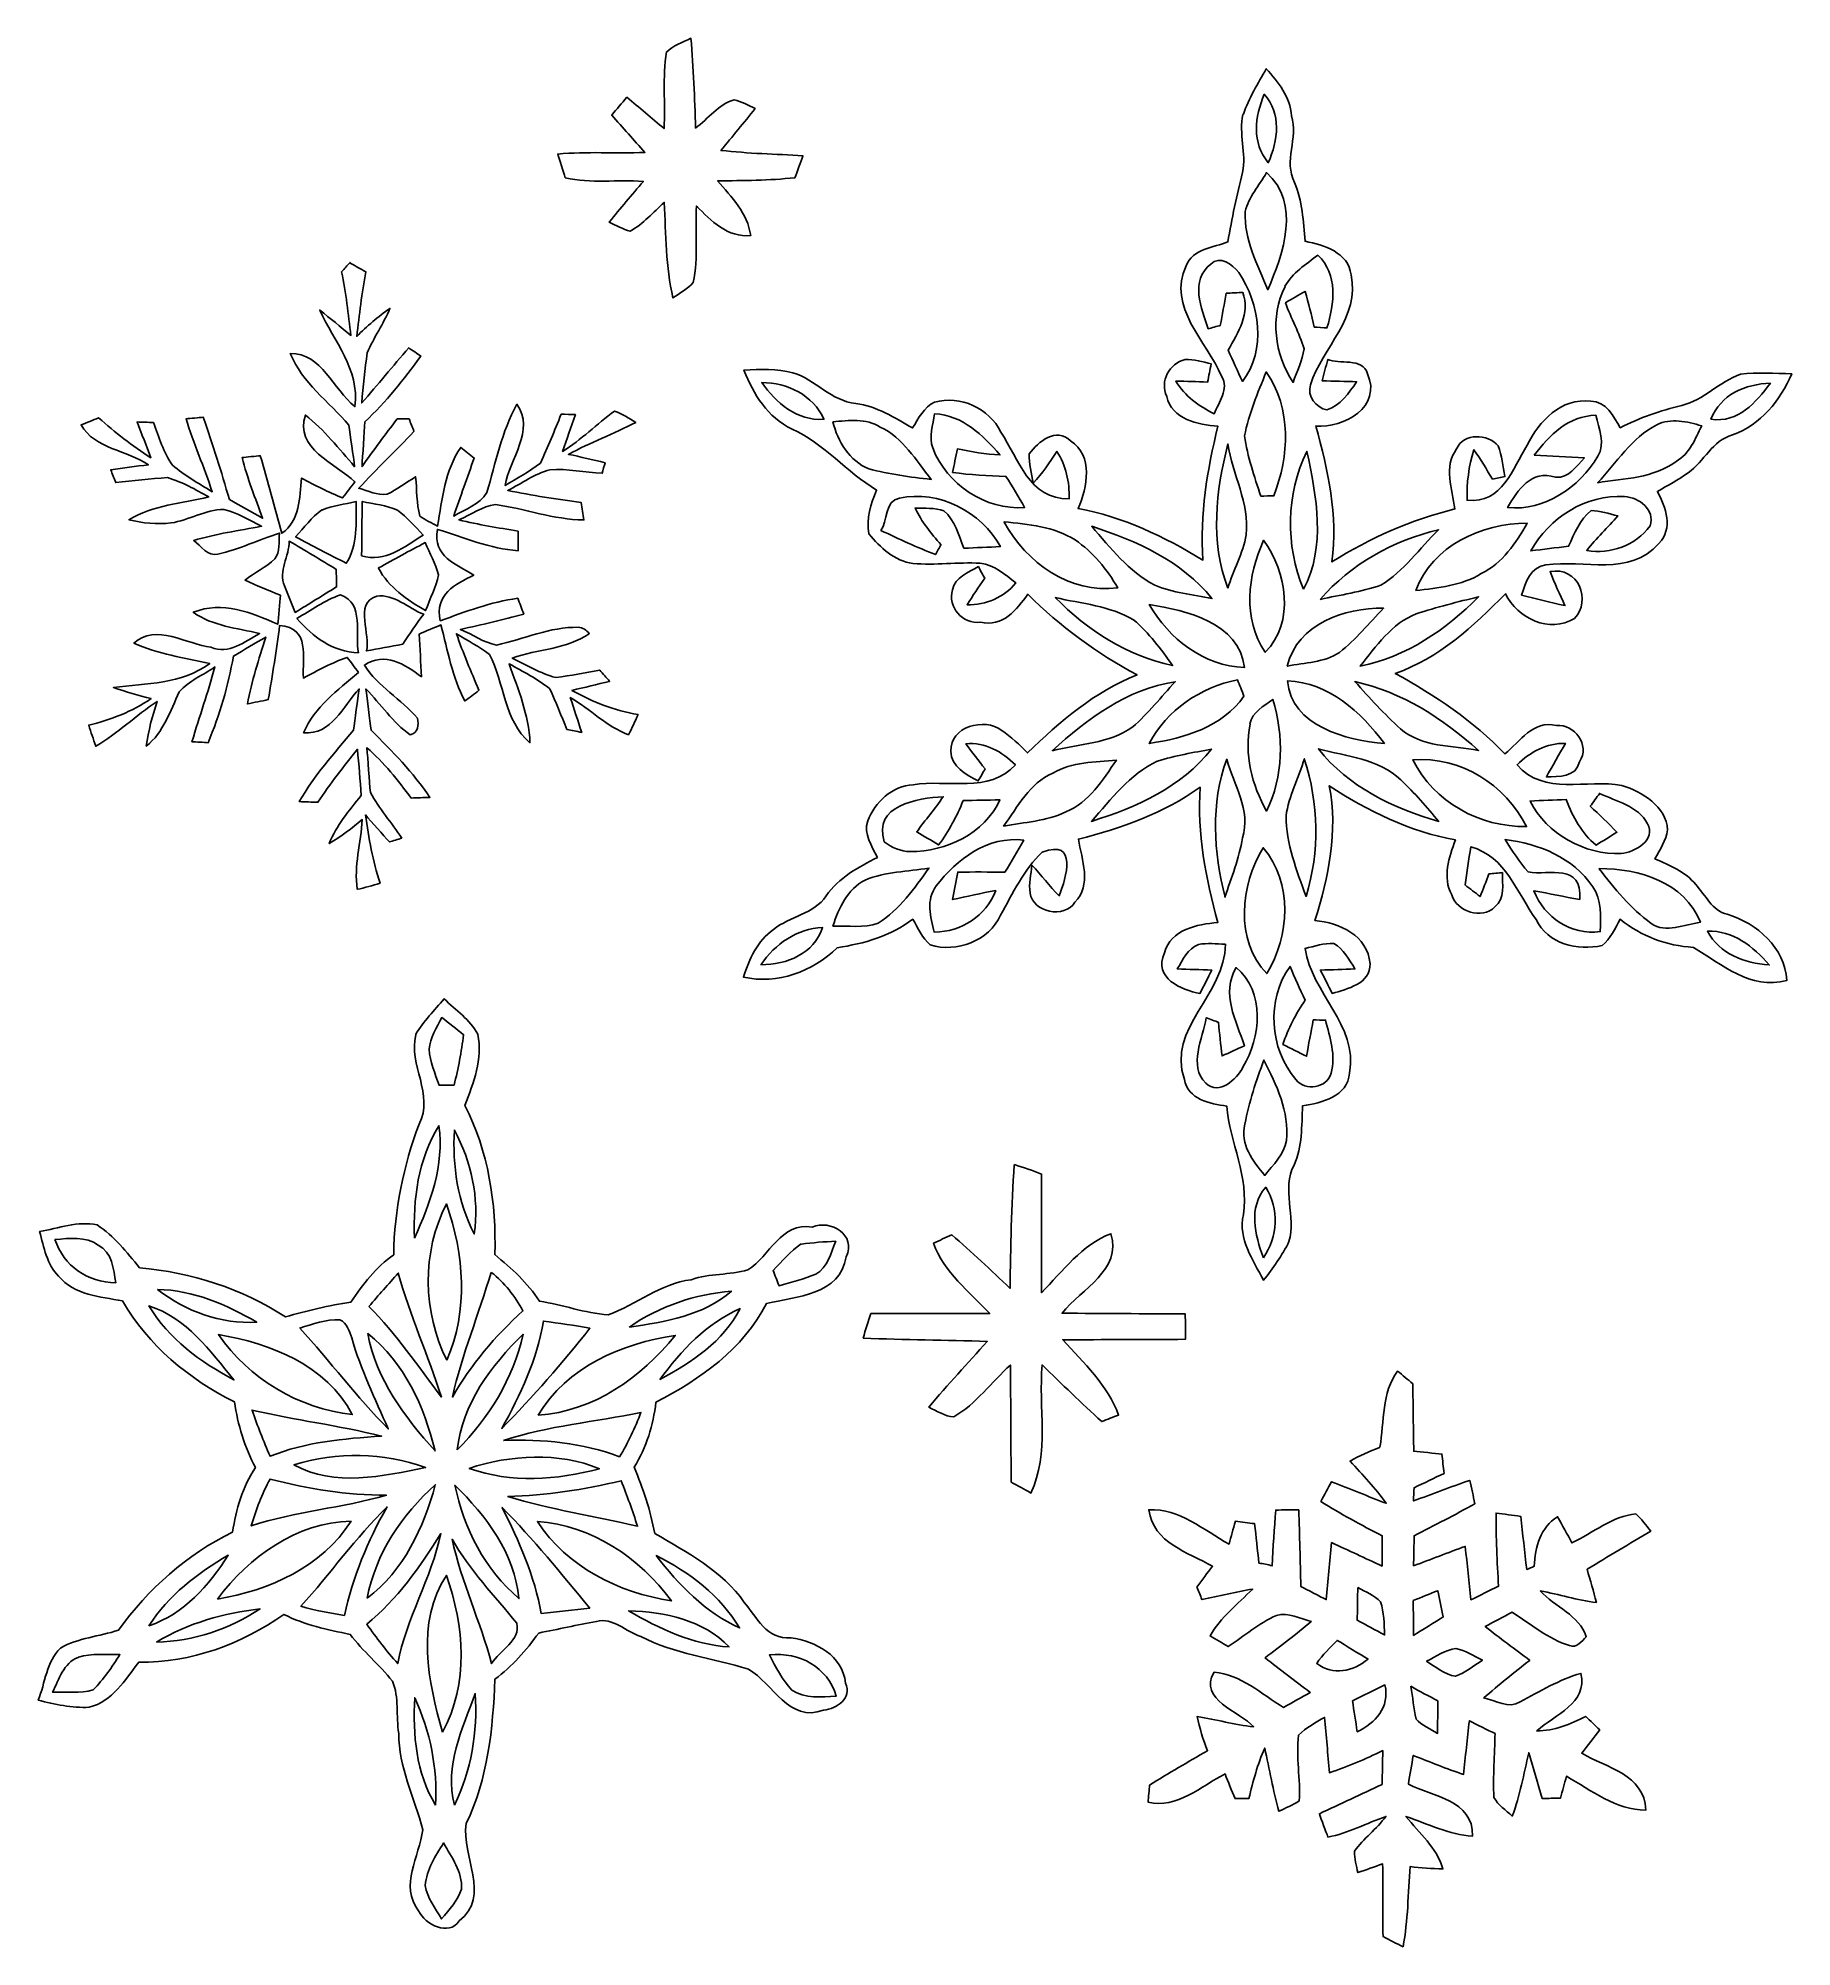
# Model space of a CAD drawing. Header units: centimetres. Extents: x -7.1 to 7.2, y -8.6 to 7.
import ezdxf

# ---------------------------------------------------------------- set-up
doc = ezdxf.new("R2010")
doc.units = ezdxf.units.CM
doc.header["$MEASUREMENT"] = 0
doc.layers.add('Camada 1', color=7, linetype='Continuous')

msp = doc.modelspace()

# ---------------------------------------------------------------- linework, layer by layer
at = {"layer": 'Camada 1', "color": 247}
for points, knots in [([(-1.981, 6.905), (-1.925, 6.958), (-1.85, 6.985), (-1.782, 7.019), (-1.782, 7.019), (-1.76, 6.775), (-1.751, 6.53), (-1.743, 6.285), (-1.743, 6.285), (-1.641, 6.363), (-1.557, 6.478), (-1.429, 6.517), (-1.429, 6.517), (-1.368, 6.503), (-1.313, 6.472), (-1.258, 6.445), (-1.258, 6.445), (-1.349, 6.33), (-1.443, 6.217), (-1.537, 6.104), (-1.537, 6.104), (-1.315, 6.078), (-1.091, 6.073), (-0.868, 6.06), (-0.868, 6.06), (-0.885, 6.015), (-0.917, 5.926), (-0.934, 5.881), (-0.934, 5.881), (-1.143, 5.857), (-1.354, 5.858), (-1.564, 5.855), (-1.564, 5.855), (-1.448, 5.723), (-1.32, 5.592), (-1.294, 5.408), (-1.294, 5.408), (-1.482, 5.393), (-1.618, 5.525), (-1.736, 5.651), (-1.736, 5.651), (-1.75, 5.444), (-1.719, 5.23), (-1.762, 5.026), (-1.762, 5.026), (-1.808, 4.973), (-1.871, 4.94), (-1.928, 4.9), (-1.928, 4.9), (-1.986, 5.155), (-1.986, 5.419), (-1.999, 5.679), (-1.999, 5.679), (-2.09, 5.6), (-2.169, 5.503), (-2.277, 5.444), (-2.277, 5.444), (-2.337, 5.461), (-2.392, 5.491), (-2.447, 5.518), (-2.447, 5.518), (-2.357, 5.631), (-2.264, 5.741), (-2.169, 5.851), (-2.169, 5.851), (-2.38, 5.868), (-2.599, 5.829), (-2.806, 5.881), (-2.806, 5.881), (-2.821, 5.929), (-2.852, 6.026), (-2.867, 6.074), (-2.867, 6.074), (-2.631, 6.095), (-2.394, 6.078), (-2.157, 6.087), (-2.157, 6.087), (-2.246, 6.189), (-2.337, 6.29), (-2.427, 6.391), (-2.427, 6.391), (-2.387, 6.44), (-2.346, 6.489), (-2.304, 6.537), (-2.304, 6.537), (-2.202, 6.453), (-2.1, 6.367), (-2, 6.281), (-2, 6.281), (-1.99, 6.489), (-2.014, 6.7), (-1.981, 6.907), (-1.981, 6.907), (-1.981, 6.907), (-1.981, 6.905), (-1.981, 6.905)], [0, 0, 0, 0, 0.04, 0.04, 0.04, 0.04, 0.08, 0.08, 0.08, 0.08, 0.12, 0.12, 0.12, 0.12, 0.16, 0.16, 0.16, 0.16, 0.2, 0.2, 0.2, 0.2, 0.24, 0.24, 0.24, 0.24, 0.28, 0.28, 0.28, 0.28, 0.32, 0.32, 0.32, 0.32, 0.36, 0.36, 0.36, 0.36, 0.4, 0.4, 0.4, 0.4, 0.44, 0.44, 0.44, 0.44, 0.48, 0.48, 0.48, 0.48, 0.52, 0.52, 0.52, 0.52, 0.56, 0.56, 0.56, 0.56, 0.6, 0.6, 0.6, 0.6, 0.64, 0.64, 0.64, 0.64, 0.68, 0.68, 0.68, 0.68, 0.72, 0.72, 0.72, 0.72, 0.76, 0.76, 0.76, 0.76, 0.8, 0.8, 0.8, 0.8, 0.84, 0.84, 0.84, 0.84, 0.88, 0.88, 0.88, 0.88, 0.92, 0.92, 0.92, 0.92, 1, 1, 1, 1]), ([(2.724, 6.398), (2.768, 6.53), (2.843, 6.649), (2.911, 6.77), (2.911, 6.77), (3.008, 6.66), (3.108, 6.541), (3.117, 6.385), (3.117, 6.385), (3.175, 6.205), (3.05, 6.015), (3.141, 5.843), (3.141, 5.843), (3.205, 5.691), (3.214, 5.525), (3.228, 5.362), (3.228, 5.362), (3.379, 5.332), (3.581, 5.272), (3.602, 5.089), (3.602, 5.089), (3.682, 4.742), (3.367, 4.495), (3.271, 4.192), (3.271, 4.192), (3.243, 4.099), (3.314, 4.005), (3.405, 3.986), (3.405, 3.986), (3.516, 4.022), (3.584, 4.124), (3.648, 4.216), (3.648, 4.216), (3.554, 4.22), (3.46, 4.221), (3.366, 4.224), (3.366, 4.224), (3.381, 4.282), (3.397, 4.34), (3.413, 4.398), (3.413, 4.398), (3.499, 4.356), (3.7, 4.417), (3.736, 4.281), (3.736, 4.281), (3.858, 4.015), (3.544, 3.834), (3.315, 3.855), (3.315, 3.855), (3.415, 3.495), (3.498, 3.123), (3.446, 2.747), (3.446, 2.747), (3.756, 2.943), (4.093, 3.088), (4.449, 3.179), (4.449, 3.179), (4.428, 3.342), (4.354, 3.522), (4.463, 3.668), (4.463, 3.668), (4.519, 3.805), (4.718, 3.79), (4.803, 3.693), (4.803, 3.693), (4.834, 3.613), (4.839, 3.528), (4.857, 3.443), (4.857, 3.443), (4.832, 3.438), (4.782, 3.427), (4.756, 3.422), (4.756, 3.422), (4.707, 3.503), (4.658, 3.584), (4.604, 3.662), (4.604, 3.662), (4.562, 3.528), (4.544, 3.389), (4.549, 3.249), (4.549, 3.249), (4.838, 3.223), (4.919, 3.506), (5.039, 3.698), (5.039, 3.698), (5.135, 3.895), (5.316, 4.087), (5.558, 4.057), (5.558, 4.057), (5.683, 4.059), (5.743, 3.932), (5.798, 3.841), (5.798, 3.841), (5.956, 3.923), (6.126, 3.981), (6.299, 4.023), (6.299, 4.023), (6.48, 4.065), (6.606, 4.218), (6.779, 4.277), (6.779, 4.277), (6.917, 4.296), (7.058, 4.283), (7.197, 4.282), (7.197, 4.282), (7.103, 4.062), (6.944, 3.867), (6.713, 3.782), (6.713, 3.782), (6.546, 3.737), (6.484, 3.566), (6.353, 3.474), (6.353, 3.474), (6.272, 3.419), (6.186, 3.37), (6.101, 3.321), (6.101, 3.321), (6.168, 3.192), (6.232, 3.018), (6.113, 2.898), (6.113, 2.898), (5.874, 2.621), (5.503, 2.768), (5.192, 2.723), (5.192, 2.723), (5.071, 2.708), (5.021, 2.578), (4.993, 2.475), (4.993, 2.475), (5.11, 2.444), (5.228, 2.417), (5.347, 2.39), (5.347, 2.39), (5.304, 2.482), (5.262, 2.573), (5.225, 2.667), (5.225, 2.667), (5.457, 2.715), (5.565, 2.429), (5.425, 2.286), (5.425, 2.286), (5.22, 2.159), (4.961, 2.287), (4.861, 2.487), (4.861, 2.487), (4.602, 2.222), (4.319, 1.96), (3.963, 1.837), (3.963, 1.837), (4.287, 1.656), (4.6, 1.451), (4.857, 1.18), (4.857, 1.18), (4.981, 1.283), (5.086, 1.456), (5.278, 1.413), (5.278, 1.413), (5.422, 1.423), (5.555, 1.255), (5.466, 1.115), (5.466, 1.115), (5.438, 0.99), (5.296, 0.996), (5.195, 0.992), (5.195, 0.992), (5.245, 1.084), (5.298, 1.175), (5.351, 1.266), (5.351, 1.266), (5.198, 1.27), (5.064, 1.196), (4.957, 1.092), (4.957, 1.092), (5.172, 0.835), (5.526, 0.978), (5.812, 0.923), (5.812, 0.923), (5.976, 0.869), (6.173, 0.754), (6.184, 0.561), (6.184, 0.561), (6.173, 0.474), (6.121, 0.4), (6.081, 0.324), (6.081, 0.324), (6.201, 0.272), (6.329, 0.221), (6.413, 0.114), (6.413, 0.114), (6.494, 0.029), (6.546, -0.099), (6.671, -0.128), (6.671, -0.128), (6.918, -0.204), (7.136, -0.398), (7.157, -0.667), (7.157, -0.667), (6.854, -0.748), (6.63, -0.537), (6.394, -0.398), (6.394, -0.398), (6.174, -0.385), (5.97, -0.307), (5.797, -0.169), (5.797, -0.169), (5.756, -0.244), (5.717, -0.325), (5.65, -0.382), (5.65, -0.382), (5.452, -0.428), (5.204, -0.37), (5.112, -0.17), (5.112, -0.17), (4.955, 0.046), (4.866, 0.343), (4.579, 0.422), (4.579, 0.422), (4.562, 0.318), (4.546, 0.216), (4.532, 0.111), (4.532, 0.111), (4.573, 0.08), (4.614, 0.049), (4.655, 0.017), (4.655, 0.017), (4.68, 0.078), (4.704, 0.139), (4.727, 0.201), (4.727, 0.201), (4.755, 0.204), (4.81, 0.209), (4.837, 0.212), (4.837, 0.212), (4.834, 0.118), (4.861, 0.001), (4.776, -0.067), (4.776, -0.067), (4.668, -0.174), (4.467, -0.106), (4.423, 0.03), (4.423, 0.03), (4.345, 0.175), (4.403, 0.336), (4.453, 0.479), (4.453, 0.479), (4.08, 0.545), (3.739, 0.715), (3.424, 0.92), (3.424, 0.92), (3.498, 0.551), (3.417, 0.174), (3.308, -0.179), (3.308, -0.179), (3.509, -0.196), (3.739, -0.302), (3.757, -0.531), (3.757, -0.531), (3.766, -0.696), (3.566, -0.736), (3.449, -0.774), (3.449, -0.774), (3.417, -0.71), (3.385, -0.647), (3.353, -0.583), (3.353, -0.583), (3.446, -0.581), (3.54, -0.577), (3.634, -0.573), (3.634, -0.573), (3.587, -0.496), (3.541, -0.414), (3.463, -0.365), (3.463, -0.365), (3.382, -0.363), (3.305, -0.389), (3.227, -0.407), (3.227, -0.407), (3.281, -0.774), (3.66, -1.029), (3.59, -1.423), (3.59, -1.423), (3.571, -1.617), (3.368, -1.664), (3.206, -1.691), (3.206, -1.691), (3.2, -1.854), (3.205, -2.022), (3.137, -2.174), (3.137, -2.174), (3.036, -2.369), (3.154, -2.594), (3.096, -2.798), (3.096, -2.798), (3.041, -2.912), (2.966, -3.015), (2.888, -3.114), (2.888, -3.114), (2.803, -2.946), (2.68, -2.779), (2.724, -2.578), (2.724, -2.578), (2.773, -2.271), (2.614, -1.992), (2.588, -1.693), (2.588, -1.693), (2.45, -1.673), (2.274, -1.638), (2.243, -1.475), (2.243, -1.475), (2.097, -1.059), (2.579, -0.778), (2.577, -0.372), (2.577, -0.372), (2.504, -0.37), (2.43, -0.361), (2.357, -0.374), (2.357, -0.374), (2.271, -0.409), (2.231, -0.499), (2.185, -0.573), (2.185, -0.573), (2.278, -0.577), (2.372, -0.58), (2.466, -0.583), (2.466, -0.583), (2.435, -0.647), (2.402, -0.71), (2.37, -0.774), (2.37, -0.774), (2.219, -0.743), (1.985, -0.652), (2.081, -0.442), (2.081, -0.442), (2.131, -0.249), (2.347, -0.212), (2.516, -0.194), (2.516, -0.194), (2.417, 0.164), (2.345, 0.535), (2.372, 0.908), (2.372, 0.908), (2.074, 0.699), (1.731, 0.571), (1.379, 0.485), (1.379, 0.485), (1.407, 0.318), (1.489, 0.111), (1.35, -0.03), (1.35, -0.03), (1.264, -0.166), (1.009, -0.113), (0.984, 0.045), (0.984, 0.045), (0.974, 0.121), (0.991, 0.197), (1, 0.272), (1, 0.272), (1.077, 0.192), (1.143, 0.101), (1.222, 0.023), (1.222, 0.023), (1.28, 0.17), (1.376, 0.491), (1.084, 0.379), (1.084, 0.379), (0.933, 0.234), (0.843, 0.045), (0.744, -0.136), (0.744, -0.136), (0.649, -0.345), (0.385, -0.444), (0.17, -0.378), (0.17, -0.378), (0.107, -0.32), (0.07, -0.241), (0.028, -0.168), (0.028, -0.168), (-0.152, -0.308), (-0.369, -0.366), (-0.589, -0.401), (-0.589, -0.401), (-0.792, -0.596), (-1.073, -0.704), (-1.353, -0.64), (-1.353, -0.64), (-1.306, -0.493), (-1.238, -0.344), (-1.108, -0.252), (-1.108, -0.252), (-0.975, -0.144), (-0.78, -0.126), (-0.678, 0.022), (-0.678, 0.022), (-0.576, 0.17), (-0.417, 0.256), (-0.261, 0.336), (-0.261, 0.336), (-0.304, 0.428), (-0.377, 0.528), (-0.34, 0.634), (-0.34, 0.634), (-0.282, 0.786), (-0.138, 0.92), (0.03, 0.929), (0.03, 0.929), (0.306, 0.974), (0.65, 0.856), (0.865, 1.091), (0.865, 1.091), (0.757, 1.199), (0.618, 1.277), (0.461, 1.263), (0.461, 1.263), (0.512, 1.194), (0.564, 1.126), (0.618, 1.059), (0.618, 1.059), (0.604, 1.034), (0.576, 0.985), (0.562, 0.96), (0.562, 0.96), (0.463, 1.013), (0.34, 1.074), (0.338, 1.203), (0.338, 1.203), (0.33, 1.403), (0.614, 1.48), (0.753, 1.372), (0.753, 1.372), (0.831, 1.32), (0.899, 1.255), (0.964, 1.188), (0.964, 1.188), (1.227, 1.444), (1.512, 1.689), (1.857, 1.825), (1.857, 1.825), (1.53, 2.001), (1.229, 2.221), (0.966, 2.483), (0.966, 2.483), (0.876, 2.358), (0.761, 2.21), (0.579, 2.255), (0.579, 2.255), (0.434, 2.235), (0.31, 2.38), (0.351, 2.519), (0.351, 2.519), (0.37, 2.624), (0.484, 2.658), (0.563, 2.709), (0.563, 2.709), (0.576, 2.685), (0.601, 2.637), (0.615, 2.613), (0.615, 2.613), (0.565, 2.543), (0.516, 2.471), (0.471, 2.397), (0.471, 2.397), (0.625, 2.395), (0.77, 2.456), (0.869, 2.575), (0.869, 2.575), (0.78, 2.641), (0.693, 2.724), (0.578, 2.735), (0.578, 2.735), (0.395, 2.747), (0.211, 2.717), (0.028, 2.734), (0.028, 2.734), (-0.121, 2.754), (-0.238, 2.865), (-0.33, 2.976), (-0.33, 2.976), (-0.354, 3.101), (-0.316, 3.22), (-0.267, 3.332), (-0.267, 3.332), (-0.511, 3.48), (-0.694, 3.711), (-0.957, 3.83), (-0.957, 3.83), (-1.156, 3.927), (-1.272, 4.112), (-1.349, 4.311), (-1.349, 4.311), (-1.215, 4.321), (-1.08, 4.32), (-0.949, 4.289), (-0.949, 4.289), (-0.764, 4.235), (-0.639, 4.057), (-0.437, 4.04), (-0.437, 4.04), (-0.266, 4.016), (-0.121, 3.923), (0.026, 3.839), (0.026, 3.839), (0.075, 3.916), (0.117, 4.009), (0.205, 4.05), (0.205, 4.05), (0.415, 4.109), (0.651, 3.999), (0.747, 3.806), (0.747, 3.806), (0.89, 3.586), (0.977, 3.257), (1.303, 3.261), (1.303, 3.261), (1.307, 3.397), (1.278, 3.533), (1.203, 3.648), (1.203, 3.648), (1.145, 3.558), (1.083, 3.469), (1.01, 3.39), (1.01, 3.39), (0.996, 3.469), (0.975, 3.547), (0.978, 3.628), (0.978, 3.628), (1.053, 3.728), (1.195, 3.848), (1.315, 3.735), (1.315, 3.735), (1.502, 3.609), (1.452, 3.358), (1.376, 3.182), (1.376, 3.182), (1.742, 3.116), (2.078, 2.952), (2.394, 2.762), (2.394, 2.762), (2.37, 3.131), (2.427, 3.496), (2.517, 3.853), (2.517, 3.853), (2.353, 3.867), (2.14, 3.907), (2.099, 4.097), (2.099, 4.097), (2.041, 4.219), (2.119, 4.368), (2.249, 4.397), (2.249, 4.397), (2.322, 4.401), (2.392, 4.378), (2.462, 4.362), (2.462, 4.362), (2.452, 4.313), (2.442, 4.263), (2.432, 4.213), (2.432, 4.213), (2.346, 4.217), (2.259, 4.22), (2.173, 4.221), (2.173, 4.221), (2.248, 4.101), (2.36, 4.015), (2.487, 3.955), (2.487, 3.955), (2.524, 4.051), (2.609, 4.157), (2.547, 4.261), (2.547, 4.261), (2.424, 4.545), (2.099, 4.826), (2.258, 5.163), (2.258, 5.163), (2.308, 5.301), (2.484, 5.312), (2.598, 5.357), (2.598, 5.357), (2.63, 5.548), (2.67, 5.737), (2.718, 5.924), (2.718, 5.924), (2.749, 6.08), (2.686, 6.241), (2.72, 6.397), (2.72, 6.397), (2.72, 6.397), (2.724, 6.398), (2.724, 6.398)], [0, 0, 0, 0, 0.006757, 0.006757, 0.006757, 0.006757, 0.013514, 0.013514, 0.013514, 0.013514, 0.02027, 0.02027, 0.02027, 0.02027, 0.027027, 0.027027, 0.027027, 0.027027, 0.033784, 0.033784, 0.033784, 0.033784, 0.040541, 0.040541, 0.040541, 0.040541, 0.047297, 0.047297, 0.047297, 0.047297, 0.054054, 0.054054, 0.054054, 0.054054, 0.060811, 0.060811, 0.060811, 0.060811, 0.067568, 0.067568, 0.067568, 0.067568, 0.074324, 0.074324, 0.074324, 0.074324, 0.081081, 0.081081, 0.081081, 0.081081, 0.087838, 0.087838, 0.087838, 0.087838, 0.094595, 0.094595, 0.094595, 0.094595, 0.101351, 0.101351, 0.101351, 0.101351, 0.108108, 0.108108, 0.108108, 0.108108, 0.114865, 0.114865, 0.114865, 0.114865, 0.121622, 0.121622, 0.121622, 0.121622, 0.128378, 0.128378, 0.128378, 0.128378, 0.135135, 0.135135, 0.135135, 0.135135, 0.141892, 0.141892, 0.141892, 0.141892, 0.148649, 0.148649, 0.148649, 0.148649, 0.155405, 0.155405, 0.155405, 0.155405, 0.162162, 0.162162, 0.162162, 0.162162, 0.168919, 0.168919, 0.168919, 0.168919, 0.175676, 0.175676, 0.175676, 0.175676, 0.182432, 0.182432, 0.182432, 0.182432, 0.189189, 0.189189, 0.189189, 0.189189, 0.195946, 0.195946, 0.195946, 0.195946, 0.202703, 0.202703, 0.202703, 0.202703, 0.209459, 0.209459, 0.209459, 0.209459, 0.216216, 0.216216, 0.216216, 0.216216, 0.222973, 0.222973, 0.222973, 0.222973, 0.22973, 0.22973, 0.22973, 0.22973, 0.236486, 0.236486, 0.236486, 0.236486, 0.243243, 0.243243, 0.243243, 0.243243, 0.25, 0.25, 0.25, 0.25, 0.256757, 0.256757, 0.256757, 0.256757, 0.263514, 0.263514, 0.263514, 0.263514, 0.27027, 0.27027, 0.27027, 0.27027, 0.277027, 0.277027, 0.277027, 0.277027, 0.283784, 0.283784, 0.283784, 0.283784, 0.290541, 0.290541, 0.290541, 0.290541, 0.297297, 0.297297, 0.297297, 0.297297, 0.304054, 0.304054, 0.304054, 0.304054, 0.310811, 0.310811, 0.310811, 0.310811, 0.317568, 0.317568, 0.317568, 0.317568, 0.324324, 0.324324, 0.324324, 0.324324, 0.331081, 0.331081, 0.331081, 0.331081, 0.337838, 0.337838, 0.337838, 0.337838, 0.344595, 0.344595, 0.344595, 0.344595, 0.351351, 0.351351, 0.351351, 0.351351, 0.358108, 0.358108, 0.358108, 0.358108, 0.364865, 0.364865, 0.364865, 0.364865, 0.371622, 0.371622, 0.371622, 0.371622, 0.378378, 0.378378, 0.378378, 0.378378, 0.385135, 0.385135, 0.385135, 0.385135, 0.391892, 0.391892, 0.391892, 0.391892, 0.398649, 0.398649, 0.398649, 0.398649, 0.405405, 0.405405, 0.405405, 0.405405, 0.412162, 0.412162, 0.412162, 0.412162, 0.418919, 0.418919, 0.418919, 0.418919, 0.425676, 0.425676, 0.425676, 0.425676, 0.432432, 0.432432, 0.432432, 0.432432, 0.439189, 0.439189, 0.439189, 0.439189, 0.445946, 0.445946, 0.445946, 0.445946, 0.452703, 0.452703, 0.452703, 0.452703, 0.459459, 0.459459, 0.459459, 0.459459, 0.466216, 0.466216, 0.466216, 0.466216, 0.472973, 0.472973, 0.472973, 0.472973, 0.47973, 0.47973, 0.47973, 0.47973, 0.486486, 0.486486, 0.486486, 0.486486, 0.493243, 0.493243, 0.493243, 0.493243, 0.5, 0.5, 0.5, 0.5, 0.506757, 0.506757, 0.506757, 0.506757, 0.513514, 0.513514, 0.513514, 0.513514, 0.52027, 0.52027, 0.52027, 0.52027, 0.527027, 0.527027, 0.527027, 0.527027, 0.533784, 0.533784, 0.533784, 0.533784, 0.540541, 0.540541, 0.540541, 0.540541, 0.547297, 0.547297, 0.547297, 0.547297, 0.554054, 0.554054, 0.554054, 0.554054, 0.560811, 0.560811, 0.560811, 0.560811, 0.567568, 0.567568, 0.567568, 0.567568, 0.574324, 0.574324, 0.574324, 0.574324, 0.581081, 0.581081, 0.581081, 0.581081, 0.587838, 0.587838, 0.587838, 0.587838, 0.594595, 0.594595, 0.594595, 0.594595, 0.601351, 0.601351, 0.601351, 0.601351, 0.608108, 0.608108, 0.608108, 0.608108, 0.614865, 0.614865, 0.614865, 0.614865, 0.621622, 0.621622, 0.621622, 0.621622, 0.628378, 0.628378, 0.628378, 0.628378, 0.635135, 0.635135, 0.635135, 0.635135, 0.641892, 0.641892, 0.641892, 0.641892, 0.648649, 0.648649, 0.648649, 0.648649, 0.655405, 0.655405, 0.655405, 0.655405, 0.662162, 0.662162, 0.662162, 0.662162, 0.668919, 0.668919, 0.668919, 0.668919, 0.675676, 0.675676, 0.675676, 0.675676, 0.682432, 0.682432, 0.682432, 0.682432, 0.689189, 0.689189, 0.689189, 0.689189, 0.695946, 0.695946, 0.695946, 0.695946, 0.702703, 0.702703, 0.702703, 0.702703, 0.709459, 0.709459, 0.709459, 0.709459, 0.716216, 0.716216, 0.716216, 0.716216, 0.722973, 0.722973, 0.722973, 0.722973, 0.72973, 0.72973, 0.72973, 0.72973, 0.736486, 0.736486, 0.736486, 0.736486, 0.743243, 0.743243, 0.743243, 0.743243, 0.75, 0.75, 0.75, 0.75, 0.756757, 0.756757, 0.756757, 0.756757, 0.763514, 0.763514, 0.763514, 0.763514, 0.77027, 0.77027, 0.77027, 0.77027, 0.777027, 0.777027, 0.777027, 0.777027, 0.783784, 0.783784, 0.783784, 0.783784, 0.790541, 0.790541, 0.790541, 0.790541, 0.797297, 0.797297, 0.797297, 0.797297, 0.804054, 0.804054, 0.804054, 0.804054, 0.810811, 0.810811, 0.810811, 0.810811, 0.817568, 0.817568, 0.817568, 0.817568, 0.824324, 0.824324, 0.824324, 0.824324, 0.831081, 0.831081, 0.831081, 0.831081, 0.837838, 0.837838, 0.837838, 0.837838, 0.844595, 0.844595, 0.844595, 0.844595, 0.851351, 0.851351, 0.851351, 0.851351, 0.858108, 0.858108, 0.858108, 0.858108, 0.864865, 0.864865, 0.864865, 0.864865, 0.871622, 0.871622, 0.871622, 0.871622, 0.878378, 0.878378, 0.878378, 0.878378, 0.885135, 0.885135, 0.885135, 0.885135, 0.891892, 0.891892, 0.891892, 0.891892, 0.898649, 0.898649, 0.898649, 0.898649, 0.905405, 0.905405, 0.905405, 0.905405, 0.912162, 0.912162, 0.912162, 0.912162, 0.918919, 0.918919, 0.918919, 0.918919, 0.925676, 0.925676, 0.925676, 0.925676, 0.932432, 0.932432, 0.932432, 0.932432, 0.939189, 0.939189, 0.939189, 0.939189, 0.945946, 0.945946, 0.945946, 0.945946, 0.952703, 0.952703, 0.952703, 0.952703, 0.959459, 0.959459, 0.959459, 0.959459, 0.966216, 0.966216, 0.966216, 0.966216, 0.972973, 0.972973, 0.972973, 0.972973, 0.97973, 0.97973, 0.97973, 0.97973, 0.986486, 0.986486, 0.986486, 0.986486, 1, 1, 1, 1]), ([(2.895, 6.561), (2.816, 6.379), (2.792, 6.166), (2.927, 6.003), (2.927, 6.003), (3.008, 6.182), (3.036, 6.405), (2.895, 6.561), (2.895, 6.561), (2.895, 6.561), (2.895, 6.561), (2.895, 6.561)], [0, 0, 0, 0, 0.25, 0.25, 0.25, 0.25, 0.5, 0.5, 0.5, 0.5, 1, 1, 1, 1]), ([(2.912, 5.922), (2.853, 5.818), (2.767, 5.723), (2.739, 5.604), (2.739, 5.604), (2.728, 5.375), (2.839, 5.171), (2.923, 4.967), (2.923, 4.967), (3.051, 5.263), (3.195, 5.673), (2.912, 5.922), (2.912, 5.922), (2.912, 5.922), (2.912, 5.922), (2.912, 5.922)], [0, 0, 0, 0, 0.2, 0.2, 0.2, 0.2, 0.4, 0.4, 0.4, 0.4, 0.6, 0.6, 0.6, 0.6, 1, 1, 1, 1]), ([(-4.561, 5.184), (-4.518, 5.16), (-4.476, 5.137), (-4.433, 5.113), (-4.433, 5.113), (-4.465, 4.938), (-4.486, 4.762), (-4.507, 4.586), (-4.507, 4.586), (-4.422, 4.668), (-4.334, 4.749), (-4.236, 4.815), (-4.236, 4.815), (-4.289, 4.69), (-4.367, 4.578), (-4.421, 4.453), (-4.421, 4.453), (-4.441, 4.317), (-4.457, 4.181), (-4.466, 4.043), (-4.466, 4.043), (-4.336, 4.191), (-4.212, 4.344), (-4.083, 4.493), (-4.083, 4.493), (-4.059, 4.476), (-4.01, 4.443), (-3.985, 4.426), (-3.985, 4.426), (-4.122, 4.235), (-4.269, 4.05), (-4.441, 3.889), (-4.441, 3.889), (-4.447, 3.798), (-4.458, 3.615), (-4.464, 3.524), (-4.464, 3.524), (-4.371, 3.656), (-4.274, 3.785), (-4.177, 3.914), (-4.177, 3.914), (-4.153, 3.914), (-4.105, 3.913), (-4.08, 3.913), (-4.08, 3.913), (-4.067, 3.879), (-4.054, 3.845), (-4.04, 3.811), (-4.04, 3.811), (-4.188, 3.654), (-4.345, 3.506), (-4.491, 3.347), (-4.491, 3.347), (-4.415, 3.327), (-4.34, 3.288), (-4.26, 3.298), (-4.26, 3.298), (-4.179, 3.339), (-4.104, 3.393), (-4.027, 3.441), (-4.027, 3.441), (-4.015, 3.334), (-4.021, 3.224), (-3.992, 3.12), (-3.992, 3.12), (-3.947, 3.088), (-3.897, 3.065), (-3.848, 3.039), (-3.848, 3.039), (-3.81, 3.259), (-3.789, 3.491), (-3.659, 3.68), (-3.659, 3.68), (-3.622, 3.651), (-3.586, 3.623), (-3.549, 3.594), (-3.549, 3.594), (-3.604, 3.436), (-3.662, 3.279), (-3.716, 3.121), (-3.716, 3.121), (-3.622, 3.176), (-3.503, 3.213), (-3.446, 3.312), (-3.446, 3.312), (-3.374, 3.556), (-3.325, 3.808), (-3.2, 4.033), (-3.2, 4.033), (-3.051, 3.821), (-3.26, 3.586), (-3.297, 3.371), (-3.297, 3.371), (-3.199, 3.428), (-3.099, 3.483), (-3.009, 3.553), (-3.009, 3.553), (-2.948, 3.684), (-2.894, 3.818), (-2.839, 3.951), (-2.839, 3.951), (-2.81, 3.951), (-2.752, 3.95), (-2.723, 3.949), (-2.723, 3.949), (-2.758, 3.848), (-2.794, 3.748), (-2.828, 3.648), (-2.828, 3.648), (-2.676, 3.743), (-2.55, 3.872), (-2.404, 3.976), (-2.404, 3.976), (-2.342, 3.956), (-2.288, 3.918), (-2.231, 3.885), (-2.231, 3.885), (-2.411, 3.79), (-2.602, 3.721), (-2.78, 3.624), (-2.78, 3.624), (-2.682, 3.604), (-2.581, 3.578), (-2.482, 3.556), (-2.482, 3.556), (-2.488, 3.535), (-2.499, 3.492), (-2.504, 3.47), (-2.504, 3.47), (-2.646, 3.474), (-2.788, 3.51), (-2.931, 3.498), (-2.931, 3.498), (-3.056, 3.466), (-3.161, 3.386), (-3.275, 3.33), (-3.275, 3.33), (-3.077, 3.288), (-2.877, 3.259), (-2.676, 3.23), (-2.676, 3.23), (-2.669, 3.183), (-2.662, 3.136), (-2.654, 3.089), (-2.654, 3.089), (-2.901, 3.092), (-3.133, 3.18), (-3.375, 3.215), (-3.375, 3.215), (-3.483, 3.203), (-3.574, 3.128), (-3.673, 3.09), (-3.673, 3.09), (-3.514, 3.049), (-3.352, 3.026), (-3.191, 2.997), (-3.191, 2.997), (-3.191, 2.944), (-3.191, 2.89), (-3.19, 2.837), (-3.19, 2.837), (-3.42, 2.854), (-3.631, 2.945), (-3.849, 3.012), (-3.849, 3.012), (-3.89, 2.791), (-3.693, 2.726), (-3.552, 2.639), (-3.552, 2.639), (-3.703, 2.565), (-3.874, 2.482), (-3.826, 2.266), (-3.826, 2.266), (-3.62, 2.341), (-3.413, 2.419), (-3.194, 2.45), (-3.194, 2.45), (-3.177, 2.407), (-3.161, 2.364), (-3.145, 2.321), (-3.145, 2.321), (-3.315, 2.273), (-3.488, 2.235), (-3.661, 2.196), (-3.661, 2.196), (-3.563, 2.154), (-3.472, 2.089), (-3.367, 2.068), (-3.367, 2.068), (-3.145, 2.116), (-2.932, 2.218), (-2.7, 2.213), (-2.7, 2.213), (-2.664, 2.21), (-2.634, 2.193), (-2.611, 2.161), (-2.611, 2.161), (-2.795, 2.033), (-3.033, 2.036), (-3.239, 1.962), (-3.239, 1.962), (-3.124, 1.902), (-3.009, 1.839), (-2.883, 1.803), (-2.883, 1.803), (-2.763, 1.818), (-2.645, 1.844), (-2.525, 1.864), (-2.525, 1.864), (-2.498, 1.833), (-2.471, 1.803), (-2.445, 1.772), (-2.445, 1.772), (-2.547, 1.747), (-2.65, 1.723), (-2.752, 1.698), (-2.752, 1.698), (-2.583, 1.605), (-2.403, 1.532), (-2.213, 1.501), (-2.213, 1.501), (-2.237, 1.446), (-2.261, 1.39), (-2.291, 1.337), (-2.291, 1.337), (-2.469, 1.402), (-2.603, 1.547), (-2.765, 1.64), (-2.765, 1.64), (-2.735, 1.545), (-2.703, 1.451), (-2.672, 1.356), (-2.672, 1.356), (-2.713, 1.364), (-2.753, 1.372), (-2.793, 1.38), (-2.793, 1.38), (-2.84, 1.491), (-2.881, 1.605), (-2.933, 1.712), (-2.933, 1.712), (-3.036, 1.792), (-3.15, 1.853), (-3.264, 1.915), (-3.264, 1.915), (-3.191, 1.705), (-3.102, 1.498), (-3.094, 1.272), (-3.094, 1.272), (-3.308, 1.451), (-3.302, 1.76), (-3.423, 1.991), (-3.423, 1.991), (-3.509, 2.055), (-3.603, 2.106), (-3.694, 2.161), (-3.694, 2.161), (-3.64, 2.004), (-3.574, 1.852), (-3.511, 1.699), (-3.511, 1.699), (-3.549, 1.669), (-3.587, 1.64), (-3.626, 1.612), (-3.626, 1.612), (-3.728, 1.805), (-3.766, 2.024), (-3.82, 2.233), (-3.82, 2.233), (-3.88, 2.208), (-3.939, 2.183), (-3.999, 2.157), (-3.999, 2.157), (-3.992, 2.042), (-3.984, 1.925), (-3.979, 1.81), (-3.979, 1.81), (-4.114, 1.912), (-4.279, 2.015), (-4.444, 1.905), (-4.444, 1.905), (-4.336, 1.729), (-4.142, 1.628), (-4.012, 1.471), (-4.012, 1.471), (-3.999, 1.418), (-4.006, 1.35), (-4.07, 1.337), (-4.07, 1.337), (-4.216, 1.434), (-4.31, 1.588), (-4.432, 1.711), (-4.432, 1.711), (-4.421, 1.626), (-4.4, 1.457), (-4.39, 1.373), (-4.39, 1.373), (-4.216, 1.204), (-4.047, 1.028), (-3.91, 0.826), (-3.91, 0.826), (-3.961, 0.824), (-4.012, 0.822), (-4.062, 0.82), (-4.062, 0.82), (-4.172, 0.966), (-4.284, 1.111), (-4.424, 1.23), (-4.424, 1.23), (-4.417, 1.139), (-4.403, 0.957), (-4.396, 0.866), (-4.396, 0.866), (-4.322, 0.734), (-4.224, 0.619), (-4.14, 0.493), (-4.14, 0.493), (-4.165, 0.485), (-4.215, 0.47), (-4.241, 0.462), (-4.241, 0.462), (-4.29, 0.517), (-4.387, 0.627), (-4.436, 0.682), (-4.436, 0.682), (-4.408, 0.495), (-4.378, 0.306), (-4.316, 0.126), (-4.316, 0.126), (-4.378, 0.107), (-4.44, 0.088), (-4.503, 0.076), (-4.503, 0.076), (-4.532, 0.266), (-4.472, 0.456), (-4.462, 0.645), (-4.462, 0.645), (-4.547, 0.574), (-4.635, 0.505), (-4.731, 0.449), (-4.731, 0.449), (-4.673, 0.596), (-4.57, 0.719), (-4.471, 0.84), (-4.471, 0.84), (-4.478, 0.966), (-4.489, 1.092), (-4.502, 1.218), (-4.502, 1.218), (-4.613, 1.078), (-4.725, 0.936), (-4.823, 0.786), (-4.823, 0.786), (-4.874, 0.788), (-4.925, 0.789), (-4.976, 0.791), (-4.976, 0.791), (-4.854, 1.004), (-4.69, 1.185), (-4.534, 1.373), (-4.534, 1.373), (-4.522, 1.457), (-4.499, 1.627), (-4.487, 1.711), (-4.487, 1.711), (-4.62, 1.569), (-4.712, 1.333), (-4.941, 1.353), (-4.941, 1.353), (-4.85, 1.563), (-4.663, 1.701), (-4.493, 1.845), (-4.493, 1.845), (-4.524, 1.886), (-4.554, 1.928), (-4.585, 1.968), (-4.585, 1.968), (-4.71, 1.923), (-4.826, 1.862), (-4.942, 1.799), (-4.942, 1.799), (-4.953, 1.97), (-4.883, 2.209), (-5.136, 2.229), (-5.136, 2.229), (-5.162, 2.027), (-5.194, 1.824), (-5.228, 1.623), (-5.228, 1.623), (-5.285, 1.611), (-5.342, 1.6), (-5.399, 1.588), (-5.399, 1.588), (-5.362, 1.773), (-5.307, 1.953), (-5.249, 2.133), (-5.249, 2.133), (-5.337, 2.081), (-5.425, 2.03), (-5.513, 1.978), (-5.513, 1.978), (-5.557, 1.736), (-5.622, 1.498), (-5.72, 1.272), (-5.72, 1.272), (-5.753, 1.274), (-5.818, 1.278), (-5.851, 1.28), (-5.851, 1.28), (-5.79, 1.484), (-5.72, 1.685), (-5.663, 1.89), (-5.663, 1.89), (-5.76, 1.823), (-5.876, 1.777), (-5.954, 1.686), (-5.954, 1.686), (-6.029, 1.531), (-6.082, 1.355), (-6.223, 1.244), (-6.223, 1.244), (-6.207, 1.369), (-6.174, 1.49), (-6.135, 1.608), (-6.135, 1.608), (-6.308, 1.493), (-6.457, 1.348), (-6.636, 1.243), (-6.636, 1.243), (-6.655, 1.301), (-6.675, 1.358), (-6.693, 1.415), (-6.693, 1.415), (-6.512, 1.458), (-6.339, 1.527), (-6.184, 1.631), (-6.184, 1.631), (-6.288, 1.66), (-6.39, 1.686), (-6.492, 1.721), (-6.492, 1.721), (-6.223, 1.756), (-5.936, 1.749), (-5.706, 1.918), (-5.706, 1.918), (-5.913, 1.966), (-6.13, 1.992), (-6.324, 2.085), (-6.324, 2.085), (-6.15, 2.247), (-5.886, 2.073), (-5.696, 2.05), (-5.696, 2.05), (-5.551, 1.99), (-5.42, 2.095), (-5.3, 2.162), (-5.3, 2.162), (-5.482, 2.208), (-5.683, 2.222), (-5.84, 2.336), (-5.84, 2.336), (-5.603, 2.43), (-5.368, 2.333), (-5.151, 2.238), (-5.151, 2.238), (-5.146, 2.297), (-5.135, 2.415), (-5.13, 2.474), (-5.13, 2.474), (-5.226, 2.515), (-5.324, 2.553), (-5.418, 2.599), (-5.418, 2.599), (-5.34, 2.661), (-5.247, 2.702), (-5.175, 2.771), (-5.175, 2.771), (-5.129, 2.83), (-5.146, 2.912), (-5.137, 2.982), (-5.137, 2.982), (-5.305, 2.927), (-5.465, 2.849), (-5.639, 2.811), (-5.639, 2.811), (-5.723, 2.787), (-5.777, 2.877), (-5.836, 2.921), (-5.836, 2.921), (-5.655, 2.976), (-5.468, 3.002), (-5.283, 3.037), (-5.283, 3.037), (-5.383, 3.088), (-5.482, 3.149), (-5.591, 3.175), (-5.591, 3.175), (-5.742, 3.171), (-5.875, 3.088), (-6.022, 3.064), (-6.022, 3.064), (-6.137, 3.052), (-6.253, 3.062), (-6.365, 3.091), (-6.365, 3.091), (-6.168, 3.211), (-5.932, 3.224), (-5.714, 3.277), (-5.714, 3.277), (-5.822, 3.337), (-5.93, 3.4), (-6.05, 3.434), (-6.05, 3.434), (-6.191, 3.426), (-6.331, 3.409), (-6.472, 3.394), (-6.472, 3.394), (-6.486, 3.429), (-6.5, 3.464), (-6.513, 3.498), (-6.513, 3.498), (-6.411, 3.513), (-6.309, 3.527), (-6.206, 3.538), (-6.206, 3.538), (-6.379, 3.661), (-6.642, 3.666), (-6.755, 3.864), (-6.755, 3.864), (-6.707, 3.883), (-6.66, 3.903), (-6.612, 3.922), (-6.612, 3.922), (-6.48, 3.802), (-6.336, 3.694), (-6.187, 3.596), (-6.187, 3.596), (-6.222, 3.694), (-6.261, 3.791), (-6.298, 3.888), (-6.298, 3.888), (-6.254, 3.887), (-6.209, 3.885), (-6.165, 3.883), (-6.165, 3.883), (-6.119, 3.765), (-6.085, 3.639), (-6.01, 3.536), (-6.01, 3.536), (-5.912, 3.45), (-5.796, 3.387), (-5.686, 3.319), (-5.686, 3.319), (-5.751, 3.52), (-5.839, 3.713), (-5.899, 3.915), (-5.899, 3.915), (-5.864, 3.918), (-5.794, 3.923), (-5.759, 3.926), (-5.759, 3.926), (-5.681, 3.705), (-5.611, 3.481), (-5.546, 3.256), (-5.546, 3.256), (-5.456, 3.205), (-5.365, 3.153), (-5.275, 3.103), (-5.275, 3.103), (-5.333, 3.267), (-5.4, 3.428), (-5.442, 3.598), (-5.442, 3.598), (-5.405, 3.602), (-5.331, 3.609), (-5.294, 3.612), (-5.294, 3.612), (-5.231, 3.403), (-5.177, 3.191), (-5.118, 2.98), (-5.118, 2.98), (-4.969, 3.085), (-4.974, 3.268), (-4.957, 3.431), (-4.957, 3.431), (-4.848, 3.372), (-4.738, 3.314), (-4.622, 3.269), (-4.622, 3.269), (-4.589, 3.313), (-4.556, 3.356), (-4.522, 3.399), (-4.522, 3.399), (-4.678, 3.549), (-5.021, 3.673), (-4.925, 3.945), (-4.925, 3.945), (-4.773, 3.823), (-4.65, 3.671), (-4.524, 3.523), (-4.524, 3.523), (-4.536, 3.608), (-4.559, 3.777), (-4.571, 3.861), (-4.571, 3.861), (-4.733, 4.054), (-4.952, 4.207), (-5.049, 4.447), (-5.049, 4.447), (-4.791, 4.449), (-4.699, 4.154), (-4.522, 4.014), (-4.522, 4.014), (-4.483, 4.323), (-4.693, 4.542), (-4.808, 4.801), (-4.808, 4.801), (-4.723, 4.733), (-4.639, 4.664), (-4.555, 4.594), (-4.555, 4.594), (-4.577, 4.768), (-4.594, 4.942), (-4.63, 5.113), (-4.63, 5.113), (-4.607, 5.139), (-4.584, 5.165), (-4.561, 5.19), (-4.561, 5.19), (-4.561, 5.19), (-4.561, 5.184), (-4.561, 5.184)], [0, 0, 0, 0, 0.006289, 0.006289, 0.006289, 0.006289, 0.012579, 0.012579, 0.012579, 0.012579, 0.018868, 0.018868, 0.018868, 0.018868, 0.025157, 0.025157, 0.025157, 0.025157, 0.031447, 0.031447, 0.031447, 0.031447, 0.037736, 0.037736, 0.037736, 0.037736, 0.044025, 0.044025, 0.044025, 0.044025, 0.050314, 0.050314, 0.050314, 0.050314, 0.056604, 0.056604, 0.056604, 0.056604, 0.062893, 0.062893, 0.062893, 0.062893, 0.069182, 0.069182, 0.069182, 0.069182, 0.075472, 0.075472, 0.075472, 0.075472, 0.081761, 0.081761, 0.081761, 0.081761, 0.08805, 0.08805, 0.08805, 0.08805, 0.09434, 0.09434, 0.09434, 0.09434, 0.100629, 0.100629, 0.100629, 0.100629, 0.106918, 0.106918, 0.106918, 0.106918, 0.113208, 0.113208, 0.113208, 0.113208, 0.119497, 0.119497, 0.119497, 0.119497, 0.125786, 0.125786, 0.125786, 0.125786, 0.132075, 0.132075, 0.132075, 0.132075, 0.138365, 0.138365, 0.138365, 0.138365, 0.144654, 0.144654, 0.144654, 0.144654, 0.150943, 0.150943, 0.150943, 0.150943, 0.157233, 0.157233, 0.157233, 0.157233, 0.163522, 0.163522, 0.163522, 0.163522, 0.169811, 0.169811, 0.169811, 0.169811, 0.176101, 0.176101, 0.176101, 0.176101, 0.18239, 0.18239, 0.18239, 0.18239, 0.188679, 0.188679, 0.188679, 0.188679, 0.194969, 0.194969, 0.194969, 0.194969, 0.201258, 0.201258, 0.201258, 0.201258, 0.207547, 0.207547, 0.207547, 0.207547, 0.213836, 0.213836, 0.213836, 0.213836, 0.220126, 0.220126, 0.220126, 0.220126, 0.226415, 0.226415, 0.226415, 0.226415, 0.232704, 0.232704, 0.232704, 0.232704, 0.238994, 0.238994, 0.238994, 0.238994, 0.245283, 0.245283, 0.245283, 0.245283, 0.251572, 0.251572, 0.251572, 0.251572, 0.257862, 0.257862, 0.257862, 0.257862, 0.264151, 0.264151, 0.264151, 0.264151, 0.27044, 0.27044, 0.27044, 0.27044, 0.27673, 0.27673, 0.27673, 0.27673, 0.283019, 0.283019, 0.283019, 0.283019, 0.289308, 0.289308, 0.289308, 0.289308, 0.295597, 0.295597, 0.295597, 0.295597, 0.301887, 0.301887, 0.301887, 0.301887, 0.308176, 0.308176, 0.308176, 0.308176, 0.314465, 0.314465, 0.314465, 0.314465, 0.320755, 0.320755, 0.320755, 0.320755, 0.327044, 0.327044, 0.327044, 0.327044, 0.333333, 0.333333, 0.333333, 0.333333, 0.339623, 0.339623, 0.339623, 0.339623, 0.345912, 0.345912, 0.345912, 0.345912, 0.352201, 0.352201, 0.352201, 0.352201, 0.358491, 0.358491, 0.358491, 0.358491, 0.36478, 0.36478, 0.36478, 0.36478, 0.371069, 0.371069, 0.371069, 0.371069, 0.377358, 0.377358, 0.377358, 0.377358, 0.383648, 0.383648, 0.383648, 0.383648, 0.389937, 0.389937, 0.389937, 0.389937, 0.396226, 0.396226, 0.396226, 0.396226, 0.402516, 0.402516, 0.402516, 0.402516, 0.408805, 0.408805, 0.408805, 0.408805, 0.415094, 0.415094, 0.415094, 0.415094, 0.421384, 0.421384, 0.421384, 0.421384, 0.427673, 0.427673, 0.427673, 0.427673, 0.433962, 0.433962, 0.433962, 0.433962, 0.440252, 0.440252, 0.440252, 0.440252, 0.446541, 0.446541, 0.446541, 0.446541, 0.45283, 0.45283, 0.45283, 0.45283, 0.459119, 0.459119, 0.459119, 0.459119, 0.465409, 0.465409, 0.465409, 0.465409, 0.471698, 0.471698, 0.471698, 0.471698, 0.477987, 0.477987, 0.477987, 0.477987, 0.484277, 0.484277, 0.484277, 0.484277, 0.490566, 0.490566, 0.490566, 0.490566, 0.496855, 0.496855, 0.496855, 0.496855, 0.503145, 0.503145, 0.503145, 0.503145, 0.509434, 0.509434, 0.509434, 0.509434, 0.515723, 0.515723, 0.515723, 0.515723, 0.522013, 0.522013, 0.522013, 0.522013, 0.528302, 0.528302, 0.528302, 0.528302, 0.534591, 0.534591, 0.534591, 0.534591, 0.540881, 0.540881, 0.540881, 0.540881, 0.54717, 0.54717, 0.54717, 0.54717, 0.553459, 0.553459, 0.553459, 0.553459, 0.559748, 0.559748, 0.559748, 0.559748, 0.566038, 0.566038, 0.566038, 0.566038, 0.572327, 0.572327, 0.572327, 0.572327, 0.578616, 0.578616, 0.578616, 0.578616, 0.584906, 0.584906, 0.584906, 0.584906, 0.591195, 0.591195, 0.591195, 0.591195, 0.597484, 0.597484, 0.597484, 0.597484, 0.603774, 0.603774, 0.603774, 0.603774, 0.610063, 0.610063, 0.610063, 0.610063, 0.616352, 0.616352, 0.616352, 0.616352, 0.622642, 0.622642, 0.622642, 0.622642, 0.628931, 0.628931, 0.628931, 0.628931, 0.63522, 0.63522, 0.63522, 0.63522, 0.641509, 0.641509, 0.641509, 0.641509, 0.647799, 0.647799, 0.647799, 0.647799, 0.654088, 0.654088, 0.654088, 0.654088, 0.660377, 0.660377, 0.660377, 0.660377, 0.666667, 0.666667, 0.666667, 0.666667, 0.672956, 0.672956, 0.672956, 0.672956, 0.679245, 0.679245, 0.679245, 0.679245, 0.685535, 0.685535, 0.685535, 0.685535, 0.691824, 0.691824, 0.691824, 0.691824, 0.698113, 0.698113, 0.698113, 0.698113, 0.704403, 0.704403, 0.704403, 0.704403, 0.710692, 0.710692, 0.710692, 0.710692, 0.716981, 0.716981, 0.716981, 0.716981, 0.72327, 0.72327, 0.72327, 0.72327, 0.72956, 0.72956, 0.72956, 0.72956, 0.735849, 0.735849, 0.735849, 0.735849, 0.742138, 0.742138, 0.742138, 0.742138, 0.748428, 0.748428, 0.748428, 0.748428, 0.754717, 0.754717, 0.754717, 0.754717, 0.761006, 0.761006, 0.761006, 0.761006, 0.767296, 0.767296, 0.767296, 0.767296, 0.773585, 0.773585, 0.773585, 0.773585, 0.779874, 0.779874, 0.779874, 0.779874, 0.786164, 0.786164, 0.786164, 0.786164, 0.792453, 0.792453, 0.792453, 0.792453, 0.798742, 0.798742, 0.798742, 0.798742, 0.805031, 0.805031, 0.805031, 0.805031, 0.811321, 0.811321, 0.811321, 0.811321, 0.81761, 0.81761, 0.81761, 0.81761, 0.823899, 0.823899, 0.823899, 0.823899, 0.830189, 0.830189, 0.830189, 0.830189, 0.836478, 0.836478, 0.836478, 0.836478, 0.842767, 0.842767, 0.842767, 0.842767, 0.849057, 0.849057, 0.849057, 0.849057, 0.855346, 0.855346, 0.855346, 0.855346, 0.861635, 0.861635, 0.861635, 0.861635, 0.867925, 0.867925, 0.867925, 0.867925, 0.874214, 0.874214, 0.874214, 0.874214, 0.880503, 0.880503, 0.880503, 0.880503, 0.886792, 0.886792, 0.886792, 0.886792, 0.893082, 0.893082, 0.893082, 0.893082, 0.899371, 0.899371, 0.899371, 0.899371, 0.90566, 0.90566, 0.90566, 0.90566, 0.91195, 0.91195, 0.91195, 0.91195, 0.918239, 0.918239, 0.918239, 0.918239, 0.924528, 0.924528, 0.924528, 0.924528, 0.930818, 0.930818, 0.930818, 0.930818, 0.937107, 0.937107, 0.937107, 0.937107, 0.943396, 0.943396, 0.943396, 0.943396, 0.949686, 0.949686, 0.949686, 0.949686, 0.955975, 0.955975, 0.955975, 0.955975, 0.962264, 0.962264, 0.962264, 0.962264, 0.968553, 0.968553, 0.968553, 0.968553, 0.974843, 0.974843, 0.974843, 0.974843, 0.981132, 0.981132, 0.981132, 0.981132, 0.987421, 0.987421, 0.987421, 0.987421, 1, 1, 1, 1]), ([(2.459, 5.175), (2.285, 5.046), (2.381, 4.812), (2.437, 4.648), (2.437, 4.648), (2.462, 4.655), (2.511, 4.669), (2.536, 4.676), (2.536, 4.676), (2.552, 4.763), (2.568, 4.851), (2.585, 4.938), (2.585, 4.938), (2.619, 4.94), (2.686, 4.943), (2.719, 4.945), (2.719, 4.945), (2.781, 4.775), (2.681, 4.619), (2.6, 4.473), (2.6, 4.473), (2.638, 4.388), (2.677, 4.303), (2.716, 4.219), (2.716, 4.219), (2.915, 4.474), (2.859, 4.854), (2.686, 5.107), (2.686, 5.107), (2.634, 5.171), (2.533, 5.252), (2.458, 5.175), (2.458, 5.175), (2.458, 5.175), (2.459, 5.175), (2.459, 5.175)], [0, 0, 0, 0, 0.1, 0.1, 0.1, 0.1, 0.2, 0.2, 0.2, 0.2, 0.3, 0.3, 0.3, 0.3, 0.4, 0.4, 0.4, 0.4, 0.5, 0.5, 0.5, 0.5, 0.6, 0.6, 0.6, 0.6, 0.7, 0.7, 0.7, 0.7, 0.8, 0.8, 0.8, 0.8, 1, 1, 1, 1]), ([(3.064, 4.994), (2.939, 4.744), (2.978, 4.44), (3.129, 4.211), (3.129, 4.211), (3.162, 4.301), (3.207, 4.388), (3.219, 4.484), (3.219, 4.484), (3.182, 4.614), (3.111, 4.734), (3.068, 4.861), (3.068, 4.861), (3.121, 4.892), (3.173, 4.923), (3.227, 4.953), (3.227, 4.953), (3.256, 4.857), (3.28, 4.76), (3.302, 4.662), (3.302, 4.662), (3.328, 4.66), (3.38, 4.657), (3.406, 4.656), (3.406, 4.656), (3.467, 4.854), (3.497, 5.091), (3.332, 5.248), (3.332, 5.248), (3.233, 5.175), (3.126, 5.104), (3.063, 4.995), (3.063, 4.995), (3.063, 4.995), (3.064, 4.994), (3.064, 4.994)], [0, 0, 0, 0, 0.1, 0.1, 0.1, 0.1, 0.2, 0.2, 0.2, 0.2, 0.3, 0.3, 0.3, 0.3, 0.4, 0.4, 0.4, 0.4, 0.5, 0.5, 0.5, 0.5, 0.6, 0.6, 0.6, 0.6, 0.7, 0.7, 0.7, 0.7, 0.8, 0.8, 0.8, 0.8, 1, 1, 1, 1]), ([(-1.204, 4.21), (-1.086, 4.043), (-0.92, 3.896), (-0.697, 3.91), (-0.697, 3.91), (-0.786, 4.108), (-0.992, 4.209), (-1.204, 4.21), (-1.204, 4.21), (-1.204, 4.21), (-1.204, 4.21), (-1.204, 4.21)], [0, 0, 0, 0, 0.25, 0.25, 0.25, 0.25, 0.5, 0.5, 0.5, 0.5, 1, 1, 1, 1]), ([(2.911, 4.296), (2.84, 4.126), (2.769, 3.955), (2.733, 3.774), (2.733, 3.774), (2.759, 3.607), (2.812, 3.443), (2.867, 3.283), (2.867, 3.283), (2.893, 3.284), (2.946, 3.285), (2.972, 3.285), (2.972, 3.285), (3.099, 3.613), (3.119, 3.994), (2.911, 4.296), (2.911, 4.296), (2.911, 4.296), (2.911, 4.296), (2.911, 4.296)], [0, 0, 0, 0, 0.166667, 0.166667, 0.166667, 0.166667, 0.333333, 0.333333, 0.333333, 0.333333, 0.5, 0.5, 0.5, 0.5, 0.666667, 0.666667, 0.666667, 0.666667, 1, 1, 1, 1]), ([(6.537, 3.91), (6.764, 3.879), (6.902, 4.047), (7.022, 4.204), (7.022, 4.204), (6.819, 4.199), (6.614, 4.111), (6.537, 3.91), (6.537, 3.91), (6.537, 3.91), (6.537, 3.91), (6.537, 3.91)], [0, 0, 0, 0, 0.25, 0.25, 0.25, 0.25, 0.5, 0.5, 0.5, 0.5, 1, 1, 1, 1]), ([(-0.623, 3.89), (-0.586, 3.729), (-0.488, 3.571), (-0.331, 3.505), (-0.331, 3.505), (-0.164, 3.464), (0.006, 3.436), (0.178, 3.42), (0.178, 3.42), (0.055, 3.575), (-0.052, 3.759), (-0.237, 3.846), (-0.237, 3.846), (-0.354, 3.92), (-0.494, 3.9), (-0.623, 3.89), (-0.623, 3.89), (-0.623, 3.89), (-0.623, 3.89), (-0.623, 3.89)], [0, 0, 0, 0, 0.166667, 0.166667, 0.166667, 0.166667, 0.333333, 0.333333, 0.333333, 0.333333, 0.5, 0.5, 0.5, 0.5, 0.666667, 0.666667, 0.666667, 0.666667, 1, 1, 1, 1]), ([(0.206, 3.955), (0.192, 3.864), (0.157, 3.767), (0.191, 3.676), (0.191, 3.676), (0.304, 3.379), (0.621, 3.166), (0.94, 3.19), (0.94, 3.19), (0.892, 3.276), (0.841, 3.361), (0.788, 3.444), (0.788, 3.444), (0.643, 3.448), (0.497, 3.457), (0.353, 3.476), (0.353, 3.476), (0.365, 3.54), (0.378, 3.604), (0.392, 3.668), (0.392, 3.668), (0.506, 3.645), (0.622, 3.624), (0.739, 3.62), (0.739, 3.62), (0.598, 3.78), (0.436, 3.944), (0.206, 3.955), (0.206, 3.955), (0.206, 3.955), (0.206, 3.955), (0.206, 3.955)], [0, 0, 0, 0, 0.111111, 0.111111, 0.111111, 0.111111, 0.222222, 0.222222, 0.222222, 0.222222, 0.333333, 0.333333, 0.333333, 0.333333, 0.444444, 0.444444, 0.444444, 0.444444, 0.555556, 0.555556, 0.555556, 0.555556, 0.666667, 0.666667, 0.666667, 0.666667, 0.777778, 0.777778, 0.777778, 0.777778, 1, 1, 1, 1]), ([(5.096, 3.618), (5.232, 3.61), (5.368, 3.605), (5.505, 3.595), (5.505, 3.595), (5.44, 3.527), (5.379, 3.428), (5.271, 3.438), (5.271, 3.438), (5.067, 3.5), (4.963, 3.332), (4.879, 3.19), (4.879, 3.19), (5.183, 3.158), (5.462, 3.356), (5.614, 3.608), (5.614, 3.608), (5.678, 3.713), (5.623, 3.836), (5.598, 3.943), (5.598, 3.943), (5.375, 3.937), (5.221, 3.782), (5.097, 3.617), (5.097, 3.617), (5.097, 3.617), (5.096, 3.618), (5.096, 3.618)], [0, 0, 0, 0, 0.125, 0.125, 0.125, 0.125, 0.25, 0.25, 0.25, 0.25, 0.375, 0.375, 0.375, 0.375, 0.5, 0.5, 0.5, 0.5, 0.625, 0.625, 0.625, 0.625, 0.75, 0.75, 0.75, 0.75, 1, 1, 1, 1]), ([(6.095, 3.865), (5.892, 3.76), (5.766, 3.554), (5.613, 3.392), (5.613, 3.392), (5.832, 3.43), (6.069, 3.427), (6.254, 3.567), (6.254, 3.567), (6.365, 3.63), (6.409, 3.75), (6.462, 3.857), (6.462, 3.857), (6.343, 3.891), (6.212, 3.923), (6.095, 3.865), (6.095, 3.865), (6.095, 3.865), (6.095, 3.865), (6.095, 3.865)], [0, 0, 0, 0, 0.166667, 0.166667, 0.166667, 0.166667, 0.333333, 0.333333, 0.333333, 0.333333, 0.5, 0.5, 0.5, 0.5, 0.666667, 0.666667, 0.666667, 0.666667, 1, 1, 1, 1]), ([(2.596, 2.533), (2.645, 2.678), (2.72, 2.816), (2.747, 2.968), (2.747, 2.968), (2.775, 3.226), (2.635, 3.46), (2.598, 3.709), (2.598, 3.709), (2.499, 3.324), (2.454, 2.914), (2.596, 2.533), (2.596, 2.533), (2.596, 2.533), (2.596, 2.533), (2.596, 2.533)], [0, 0, 0, 0, 0.2, 0.2, 0.2, 0.2, 0.4, 0.4, 0.4, 0.4, 0.6, 0.6, 0.6, 0.6, 1, 1, 1, 1]), ([(3.214, 2.523), (3.4, 2.869), (3.32, 3.281), (3.243, 3.648), (3.243, 3.648), (3.069, 3.294), (3.067, 2.886), (3.214, 2.523), (3.214, 2.523), (3.214, 2.523), (3.214, 2.523), (3.214, 2.523)], [0, 0, 0, 0, 0.25, 0.25, 0.25, 0.25, 0.5, 0.5, 0.5, 0.5, 1, 1, 1, 1]), ([(-0.08, 3.267), (-0.202, 3.248), (-0.178, 3.075), (-0.232, 3.003), (-0.232, 3.003), (-0.085, 2.934), (0.062, 2.864), (0.213, 2.807), (0.213, 2.807), (0.224, 2.827), (0.247, 2.868), (0.258, 2.888), (0.258, 2.888), (0.175, 2.978), (0.1, 3.075), (0.047, 3.185), (0.047, 3.185), (0.125, 3.181), (0.207, 3.193), (0.281, 3.162), (0.281, 3.162), (0.374, 3.088), (0.399, 2.963), (0.445, 2.858), (0.445, 2.858), (0.544, 2.862), (0.644, 2.867), (0.743, 2.871), (0.743, 2.871), (0.589, 3.156), (0.24, 3.336), (-0.081, 3.266), (-0.081, 3.266), (-0.081, 3.266), (-0.08, 3.267), (-0.08, 3.267)], [0, 0, 0, 0, 0.1, 0.1, 0.1, 0.1, 0.2, 0.2, 0.2, 0.2, 0.3, 0.3, 0.3, 0.3, 0.4, 0.4, 0.4, 0.4, 0.5, 0.5, 0.5, 0.5, 0.6, 0.6, 0.6, 0.6, 0.7, 0.7, 0.7, 0.7, 0.8, 0.8, 0.8, 0.8, 1, 1, 1, 1]), ([(5.067, 2.837), (5.17, 2.849), (5.272, 2.862), (5.376, 2.874), (5.376, 2.874), (5.424, 2.978), (5.467, 3.092), (5.56, 3.165), (5.56, 3.165), (5.635, 3.163), (5.707, 3.141), (5.779, 3.122), (5.779, 3.122), (5.694, 3.029), (5.604, 2.939), (5.524, 2.84), (5.524, 2.84), (5.72, 2.808), (5.92, 2.878), (6.042, 3.041), (6.042, 3.041), (6.083, 3.173), (5.951, 3.272), (5.832, 3.28), (5.832, 3.28), (5.517, 3.3), (5.218, 3.106), (5.068, 2.837), (5.068, 2.837), (5.068, 2.837), (5.067, 2.837), (5.067, 2.837)], [0, 0, 0, 0, 0.111111, 0.111111, 0.111111, 0.111111, 0.222222, 0.222222, 0.222222, 0.222222, 0.333333, 0.333333, 0.333333, 0.333333, 0.444444, 0.444444, 0.444444, 0.444444, 0.555556, 0.555556, 0.555556, 0.555556, 0.666667, 0.666667, 0.666667, 0.666667, 0.777778, 0.777778, 0.777778, 0.777778, 1, 1, 1, 1]), ([(-4.793, 3.171), (-4.875, 3.11), (-4.935, 3.025), (-5.006, 2.952), (-5.006, 2.952), (-4.87, 2.877), (-4.731, 2.806), (-4.592, 2.736), (-4.592, 2.736), (-4.497, 2.888), (-4.514, 3.068), (-4.511, 3.239), (-4.511, 3.239), (-4.605, 3.218), (-4.702, 3.204), (-4.793, 3.17), (-4.793, 3.17), (-4.793, 3.17), (-4.793, 3.171), (-4.793, 3.171)], [0, 0, 0, 0, 0.166667, 0.166667, 0.166667, 0.166667, 0.333333, 0.333333, 0.333333, 0.333333, 0.5, 0.5, 0.5, 0.5, 0.666667, 0.666667, 0.666667, 0.666667, 1, 1, 1, 1]), ([(-4.462, 3.24), (-4.464, 3.093), (-4.466, 2.945), (-4.467, 2.797), (-4.467, 2.797), (-4.276, 2.739), (-4.115, 2.871), (-3.964, 2.966), (-3.964, 2.966), (-4.034, 3.034), (-4.096, 3.112), (-4.175, 3.17), (-4.175, 3.17), (-4.266, 3.21), (-4.367, 3.216), (-4.462, 3.24), (-4.462, 3.24), (-4.462, 3.24), (-4.462, 3.24), (-4.462, 3.24)], [0, 0, 0, 0, 0.166667, 0.166667, 0.166667, 0.166667, 0.333333, 0.333333, 0.333333, 0.333333, 0.5, 0.5, 0.5, 0.5, 0.666667, 0.666667, 0.666667, 0.666667, 1, 1, 1, 1]), ([(0.773, 3.072), (0.958, 2.738), (1.304, 2.486), (1.7, 2.534), (1.7, 2.534), (1.611, 2.686), (1.498, 2.827), (1.351, 2.926), (1.351, 2.926), (1.179, 3.036), (0.971, 3.055), (0.772, 3.073), (0.772, 3.073), (0.772, 3.073), (0.773, 3.072), (0.773, 3.072)], [0, 0, 0, 0, 0.2, 0.2, 0.2, 0.2, 0.4, 0.4, 0.4, 0.4, 0.6, 0.6, 0.6, 0.6, 1, 1, 1, 1]), ([(1.487, 3.037), (1.641, 2.861), (1.789, 2.668), (2.001, 2.558), (2.001, 2.558), (2.148, 2.494), (2.311, 2.48), (2.467, 2.448), (2.467, 2.448), (2.22, 2.756), (1.853, 2.918), (1.487, 3.037), (1.487, 3.037), (1.487, 3.037), (1.487, 3.037), (1.487, 3.037)], [0, 0, 0, 0, 0.2, 0.2, 0.2, 0.2, 0.4, 0.4, 0.4, 0.4, 0.6, 0.6, 0.6, 0.6, 1, 1, 1, 1]), ([(3.351, 2.441), (3.516, 2.477), (3.685, 2.503), (3.846, 2.557), (3.846, 2.557), (4.033, 2.671), (4.161, 2.858), (4.316, 3.009), (4.316, 3.009), (3.947, 2.919), (3.601, 2.731), (3.351, 2.441), (3.351, 2.441), (3.351, 2.441), (3.351, 2.441), (3.351, 2.441)], [0, 0, 0, 0, 0.2, 0.2, 0.2, 0.2, 0.4, 0.4, 0.4, 0.4, 0.6, 0.6, 0.6, 0.6, 1, 1, 1, 1]), ([(4.13, 2.512), (4.313, 2.536), (4.504, 2.552), (4.664, 2.651), (4.664, 2.651), (4.837, 2.736), (4.947, 2.9), (5.039, 3.062), (5.039, 3.062), (4.668, 3.063), (4.265, 2.877), (4.13, 2.512), (4.13, 2.512), (4.13, 2.512), (4.13, 2.512), (4.13, 2.512)], [0, 0, 0, 0, 0.2, 0.2, 0.2, 0.2, 0.4, 0.4, 0.4, 0.4, 0.6, 0.6, 0.6, 0.6, 1, 1, 1, 1]), ([(-5.059, 2.915), (-5.053, 2.799), (-5.152, 2.668), (-5.096, 2.551), (-5.096, 2.551), (-5.068, 2.479), (-5.037, 2.408), (-5.009, 2.335), (-5.009, 2.335), (-4.896, 2.403), (-4.784, 2.474), (-4.672, 2.543), (-4.672, 2.543), (-4.673, 2.59), (-4.673, 2.638), (-4.674, 2.685), (-4.674, 2.685), (-4.801, 2.763), (-4.928, 2.842), (-5.059, 2.915), (-5.059, 2.915), (-5.059, 2.915), (-5.059, 2.915), (-5.059, 2.915)], [0, 0, 0, 0, 0.142857, 0.142857, 0.142857, 0.142857, 0.285714, 0.285714, 0.285714, 0.285714, 0.428571, 0.428571, 0.428571, 0.428571, 0.571429, 0.571429, 0.571429, 0.571429, 0.714286, 0.714286, 0.714286, 0.714286, 1, 1, 1, 1]), ([(-4.33, 2.696), (-4.246, 2.538), (-4.096, 2.436), (-3.945, 2.35), (-3.945, 2.35), (-3.91, 2.447), (-3.859, 2.541), (-3.84, 2.642), (-3.84, 2.642), (-3.864, 2.734), (-3.912, 2.817), (-3.948, 2.904), (-3.948, 2.904), (-4.077, 2.837), (-4.203, 2.767), (-4.33, 2.697), (-4.33, 2.697), (-4.33, 2.697), (-4.33, 2.696), (-4.33, 2.696)], [0, 0, 0, 0, 0.166667, 0.166667, 0.166667, 0.166667, 0.333333, 0.333333, 0.333333, 0.333333, 0.5, 0.5, 0.5, 0.5, 0.666667, 0.666667, 0.666667, 0.666667, 1, 1, 1, 1]), ([(2.889, 2.923), (2.76, 2.63), (2.714, 2.29), (2.903, 2.009), (2.903, 2.009), (3.143, 2.255), (3.08, 2.664), (2.889, 2.923), (2.889, 2.923), (2.889, 2.923), (2.889, 2.923), (2.889, 2.923)], [0, 0, 0, 0, 0.25, 0.25, 0.25, 0.25, 0.5, 0.5, 0.5, 0.5, 1, 1, 1, 1]), ([(-4.995, 2.285), (-4.864, 2.131), (-4.703, 2.016), (-4.493, 2.005), (-4.493, 2.005), (-4.525, 2.152), (-4.441, 2.409), (-4.639, 2.477), (-4.639, 2.477), (-4.768, 2.436), (-4.877, 2.35), (-4.995, 2.286), (-4.995, 2.286), (-4.995, 2.286), (-4.995, 2.285), (-4.995, 2.285)], [0, 0, 0, 0, 0.2, 0.2, 0.2, 0.2, 0.4, 0.4, 0.4, 0.4, 0.6, 0.6, 0.6, 0.6, 1, 1, 1, 1]), ([(-4.344, 2.467), (-4.534, 2.408), (-4.388, 2.147), (-4.428, 2.02), (-4.428, 2.02), (-4.33, 2.039), (-4.231, 2.058), (-4.132, 2.075), (-4.132, 2.075), (-4.078, 2.158), (-4.02, 2.24), (-3.961, 2.319), (-3.961, 2.319), (-4.086, 2.368), (-4.203, 2.488), (-4.344, 2.467)], [0, 0, 0, 0, 0.2, 0.2, 0.2, 0.2, 0.4, 0.4, 0.4, 0.4, 0.6, 0.6, 0.6, 0.6, 1, 1, 1, 1]), ([(1.19, 2.456), (1.451, 2.186), (1.778, 1.982), (2.147, 1.901), (2.147, 1.901), (2.053, 2.035), (1.953, 2.168), (1.828, 2.274), (1.828, 2.274), (1.636, 2.388), (1.404, 2.406), (1.19, 2.456), (1.19, 2.456), (1.19, 2.456), (1.19, 2.456), (1.19, 2.456)], [0, 0, 0, 0, 0.2, 0.2, 0.2, 0.2, 0.4, 0.4, 0.4, 0.4, 0.6, 0.6, 0.6, 0.6, 1, 1, 1, 1]), ([(1.957, 2.399), (2.118, 2.119), (2.399, 1.898), (2.732, 1.885), (2.732, 1.885), (2.691, 2.252), (2.261, 2.35), (1.957, 2.399), (1.957, 2.399), (1.957, 2.399), (1.957, 2.399), (1.957, 2.399)], [0, 0, 0, 0, 0.25, 0.25, 0.25, 0.25, 0.5, 0.5, 0.5, 0.5, 1, 1, 1, 1]), ([(3.083, 1.897), (3.224, 1.925), (3.384, 1.925), (3.508, 2.008), (3.508, 2.008), (3.64, 2.115), (3.752, 2.244), (3.867, 2.369), (3.867, 2.369), (3.547, 2.372), (3.166, 2.242), (3.082, 1.897), (3.082, 1.897), (3.082, 1.897), (3.083, 1.897), (3.083, 1.897)], [0, 0, 0, 0, 0.2, 0.2, 0.2, 0.2, 0.4, 0.4, 0.4, 0.4, 0.6, 0.6, 0.6, 0.6, 1, 1, 1, 1]), ([(4.134, 2.323), (3.931, 2.245), (3.809, 2.057), (3.676, 1.897), (3.676, 1.897), (4.055, 1.971), (4.376, 2.194), (4.643, 2.463), (4.643, 2.463), (4.473, 2.419), (4.301, 2.379), (4.134, 2.323), (4.134, 2.323), (4.134, 2.323), (4.134, 2.323), (4.134, 2.323)], [0, 0, 0, 0, 0.2, 0.2, 0.2, 0.2, 0.4, 0.4, 0.4, 0.4, 0.6, 0.6, 0.6, 0.6, 1, 1, 1, 1]), ([(1.164, 1.206), (1.385, 1.261), (1.63, 1.265), (1.822, 1.4), (1.822, 1.4), (1.949, 1.511), (2.053, 1.645), (2.168, 1.769), (2.168, 1.769), (1.774, 1.711), (1.451, 1.465), (1.164, 1.206), (1.164, 1.206), (1.164, 1.206), (1.164, 1.206), (1.164, 1.206)], [0, 0, 0, 0, 0.2, 0.2, 0.2, 0.2, 0.4, 0.4, 0.4, 0.4, 0.6, 0.6, 0.6, 0.6, 1, 1, 1, 1]), ([(1.957, 1.266), (2.249, 1.31), (2.549, 1.399), (2.729, 1.652), (2.729, 1.652), (2.711, 1.696), (2.694, 1.741), (2.676, 1.785), (2.676, 1.785), (2.375, 1.723), (2.101, 1.541), (1.956, 1.265), (1.956, 1.265), (1.956, 1.265), (1.957, 1.266), (1.957, 1.266)], [0, 0, 0, 0, 0.2, 0.2, 0.2, 0.2, 0.4, 0.4, 0.4, 0.4, 0.6, 0.6, 0.6, 0.6, 1, 1, 1, 1]), ([(3.084, 1.777), (3.114, 1.407), (3.566, 1.29), (3.875, 1.266), (3.875, 1.266), (3.682, 1.525), (3.422, 1.76), (3.084, 1.777), (3.084, 1.777), (3.084, 1.777), (3.084, 1.777), (3.084, 1.777)], [0, 0, 0, 0, 0.25, 0.25, 0.25, 0.25, 0.5, 0.5, 0.5, 0.5, 1, 1, 1, 1]), ([(3.634, 1.77), (3.754, 1.638), (3.873, 1.505), (4.005, 1.385), (4.005, 1.385), (4.18, 1.233), (4.427, 1.251), (4.642, 1.208), (4.642, 1.208), (4.352, 1.468), (4.019, 1.687), (3.633, 1.77), (3.633, 1.77), (3.633, 1.77), (3.634, 1.77), (3.634, 1.77)], [0, 0, 0, 0, 0.2, 0.2, 0.2, 0.2, 0.4, 0.4, 0.4, 0.4, 0.6, 0.6, 0.6, 0.6, 1, 1, 1, 1]), ([(2.779, 1.424), (2.731, 1.178), (2.792, 0.927), (2.914, 0.714), (2.914, 0.714), (3.052, 0.997), (3.055, 1.326), (2.964, 1.625), (2.964, 1.625), (2.892, 1.571), (2.796, 1.522), (2.778, 1.425), (2.778, 1.425), (2.778, 1.425), (2.779, 1.424), (2.779, 1.424)], [0, 0, 0, 0, 0.2, 0.2, 0.2, 0.2, 0.4, 0.4, 0.4, 0.4, 0.6, 0.6, 0.6, 0.6, 1, 1, 1, 1]), ([(1.17, 1.023), (0.979, 0.941), (0.885, 0.75), (0.769, 0.591), (0.769, 0.591), (0.938, 0.624), (1.118, 0.63), (1.276, 0.708), (1.276, 0.708), (1.468, 0.785), (1.577, 0.968), (1.689, 1.13), (1.689, 1.13), (1.514, 1.113), (1.326, 1.118), (1.171, 1.023), (1.171, 1.023), (1.171, 1.023), (1.17, 1.023), (1.17, 1.023)], [0, 0, 0, 0, 0.166667, 0.166667, 0.166667, 0.166667, 0.333333, 0.333333, 0.333333, 0.333333, 0.5, 0.5, 0.5, 0.5, 0.666667, 0.666667, 0.666667, 0.666667, 1, 1, 1, 1]), ([(2.022, 1.12), (1.797, 1.016), (1.645, 0.81), (1.485, 0.63), (1.485, 0.63), (1.853, 0.745), (2.219, 0.909), (2.464, 1.22), (2.464, 1.22), (2.317, 1.19), (2.166, 1.168), (2.023, 1.12), (2.023, 1.12), (2.023, 1.12), (2.022, 1.12), (2.022, 1.12)], [0, 0, 0, 0, 0.2, 0.2, 0.2, 0.2, 0.4, 0.4, 0.4, 0.4, 0.6, 0.6, 0.6, 0.6, 1, 1, 1, 1]), ([(2.574, 0.012), (2.625, 0.172), (2.691, 0.329), (2.717, 0.495), (2.717, 0.495), (2.788, 0.722), (2.645, 0.928), (2.589, 1.137), (2.589, 1.137), (2.455, 0.774), (2.481, 0.381), (2.575, 0.011), (2.575, 0.011), (2.575, 0.011), (2.574, 0.012), (2.574, 0.012)], [0, 0, 0, 0, 0.2, 0.2, 0.2, 0.2, 0.4, 0.4, 0.4, 0.4, 0.6, 0.6, 0.6, 0.6, 1, 1, 1, 1]), ([(3.222, 1.141), (3.176, 0.985), (3.095, 0.838), (3.072, 0.675), (3.072, 0.675), (3.073, 0.446), (3.158, 0.229), (3.235, 0.018), (3.235, 0.018), (3.349, 0.387), (3.339, 0.775), (3.221, 1.141), (3.221, 1.141), (3.221, 1.141), (3.222, 1.141), (3.222, 1.141)], [0, 0, 0, 0, 0.2, 0.2, 0.2, 0.2, 0.4, 0.4, 0.4, 0.4, 0.6, 0.6, 0.6, 0.6, 1, 1, 1, 1]), ([(3.336, 1.221), (3.579, 0.91), (3.947, 0.738), (4.318, 0.629), (4.318, 0.629), (4.221, 0.747), (4.119, 0.862), (4.009, 0.968), (4.009, 0.968), (3.828, 1.143), (3.567, 1.159), (3.335, 1.221), (3.335, 1.221), (3.335, 1.221), (3.336, 1.221), (3.336, 1.221)], [0, 0, 0, 0, 0.2, 0.2, 0.2, 0.2, 0.4, 0.4, 0.4, 0.4, 0.6, 0.6, 0.6, 0.6, 1, 1, 1, 1]), ([(4.106, 1.132), (4.281, 0.786), (4.648, 0.583), (5.034, 0.587), (5.034, 0.587), (4.858, 0.932), (4.499, 1.161), (4.106, 1.132), (4.106, 1.132), (4.106, 1.132), (4.106, 1.132), (4.106, 1.132)], [0, 0, 0, 0, 0.25, 0.25, 0.25, 0.25, 0.5, 0.5, 0.5, 0.5, 1, 1, 1, 1]), ([(-0.205, 0.464), (-0.144, 0.417), (-0.071, 0.384), (0.007, 0.384), (0.007, 0.384), (0.3, 0.382), (0.612, 0.529), (0.738, 0.805), (0.738, 0.805), (0.638, 0.804), (0.538, 0.803), (0.439, 0.799), (0.439, 0.799), (0.387, 0.671), (0.321, 0.549), (0.239, 0.438), (0.239, 0.438), (0.179, 0.474), (0.12, 0.509), (0.06, 0.544), (0.06, 0.544), (0.13, 0.641), (0.208, 0.732), (0.276, 0.831), (0.276, 0.831), (0.066, 0.819), (-0.3, 0.759), (-0.205, 0.464), (-0.205, 0.464), (-0.205, 0.464), (-0.205, 0.464), (-0.205, 0.464)], [0, 0, 0, 0, 0.111111, 0.111111, 0.111111, 0.111111, 0.222222, 0.222222, 0.222222, 0.222222, 0.333333, 0.333333, 0.333333, 0.333333, 0.444444, 0.444444, 0.444444, 0.444444, 0.555556, 0.555556, 0.555556, 0.555556, 0.666667, 0.666667, 0.666667, 0.666667, 0.777778, 0.777778, 0.777778, 0.777778, 1, 1, 1, 1]), ([(5.63, 0.858), (5.604, 0.823), (5.579, 0.788), (5.553, 0.753), (5.553, 0.753), (5.627, 0.685), (5.7, 0.615), (5.77, 0.541), (5.77, 0.541), (5.713, 0.506), (5.657, 0.471), (5.6, 0.435), (5.6, 0.435), (5.484, 0.533), (5.409, 0.666), (5.357, 0.808), (5.357, 0.808), (5.258, 0.805), (5.16, 0.801), (5.062, 0.796), (5.062, 0.796), (5.2, 0.526), (5.506, 0.355), (5.806, 0.368), (5.806, 0.368), (5.918, 0.377), (6.094, 0.482), (6.019, 0.611), (6.019, 0.611), (5.943, 0.756), (5.766, 0.793), (5.628, 0.858), (5.628, 0.858), (5.628, 0.858), (5.63, 0.858), (5.63, 0.858)], [0, 0, 0, 0, 0.1, 0.1, 0.1, 0.1, 0.2, 0.2, 0.2, 0.2, 0.3, 0.3, 0.3, 0.3, 0.4, 0.4, 0.4, 0.4, 0.5, 0.5, 0.5, 0.5, 0.6, 0.6, 0.6, 0.6, 0.7, 0.7, 0.7, 0.7, 0.8, 0.8, 0.8, 0.8, 1, 1, 1, 1]), ([(0.219, 0.103), (0.135, -0.008), (0.17, -0.152), (0.203, -0.274), (0.203, -0.274), (0.427, -0.27), (0.624, -0.142), (0.704, 0.066), (0.704, 0.066), (0.586, 0.044), (0.469, 0.017), (0.352, -0.008), (0.352, -0.008), (0.365, 0.067), (0.38, 0.141), (0.394, 0.216), (0.394, 0.216), (0.522, 0.218), (0.651, 0.217), (0.78, 0.216), (0.78, 0.216), (0.832, 0.302), (0.884, 0.389), (0.933, 0.476), (0.933, 0.476), (0.644, 0.516), (0.384, 0.321), (0.219, 0.103), (0.219, 0.103), (0.219, 0.103), (0.219, 0.103), (0.219, 0.103)], [0, 0, 0, 0, 0.111111, 0.111111, 0.111111, 0.111111, 0.222222, 0.222222, 0.222222, 0.222222, 0.333333, 0.333333, 0.333333, 0.333333, 0.444444, 0.444444, 0.444444, 0.444444, 0.555556, 0.555556, 0.555556, 0.555556, 0.666667, 0.666667, 0.666667, 0.666667, 0.777778, 0.777778, 0.777778, 0.777778, 1, 1, 1, 1]), ([(4.858, 0.481), (4.915, 0.389), (4.978, 0.301), (5.046, 0.218), (5.046, 0.218), (5.223, 0.186), (5.487, 0.294), (5.467, -0.007), (5.467, -0.007), (5.342, 0.014), (5.219, 0.042), (5.094, 0.064), (5.094, 0.064), (5.18, -0.156), (5.395, -0.3), (5.634, -0.269), (5.634, -0.269), (5.638, -0.146), (5.649, -0.009), (5.573, 0.097), (5.573, 0.097), (5.416, 0.335), (5.131, 0.449), (4.858, 0.481), (4.858, 0.481), (4.858, 0.481), (4.858, 0.481), (4.858, 0.481)], [0, 0, 0, 0, 0.125, 0.125, 0.125, 0.125, 0.25, 0.25, 0.25, 0.25, 0.375, 0.375, 0.375, 0.375, 0.5, 0.5, 0.5, 0.5, 0.625, 0.625, 0.625, 0.625, 0.75, 0.75, 0.75, 0.75, 1, 1, 1, 1]), ([(2.886, 0.415), (2.699, 0.111), (2.653, -0.341), (2.915, -0.612), (2.915, -0.612), (3.103, -0.302), (3.126, 0.126), (2.886, 0.415), (2.886, 0.415), (2.886, 0.415), (2.886, 0.415), (2.886, 0.415)], [0, 0, 0, 0, 0.25, 0.25, 0.25, 0.25, 0.5, 0.5, 0.5, 0.5, 1, 1, 1, 1]), ([(-0.36, 0.151), (-0.506, 0.079), (-0.575, -0.078), (-0.624, -0.224), (-0.624, -0.224), (-0.501, -0.22), (-0.372, -0.243), (-0.254, -0.201), (-0.254, -0.201), (-0.08, -0.087), (0.041, 0.083), (0.16, 0.249), (0.16, 0.249), (-0.013, 0.22), (-0.197, 0.221), (-0.36, 0.151), (-0.36, 0.151), (-0.36, 0.151), (-0.36, 0.151), (-0.36, 0.151)], [0, 0, 0, 0, 0.166667, 0.166667, 0.166667, 0.166667, 0.333333, 0.333333, 0.333333, 0.333333, 0.5, 0.5, 0.5, 0.5, 0.666667, 0.666667, 0.666667, 0.666667, 1, 1, 1, 1]), ([(5.626, 0.244), (5.751, 0.081), (5.882, -0.081), (6.05, -0.203), (6.05, -0.203), (6.171, -0.286), (6.32, -0.211), (6.452, -0.193), (6.452, -0.193), (6.323, 0.135), (5.951, 0.245), (5.626, 0.245), (5.626, 0.245), (5.626, 0.245), (5.626, 0.244), (5.626, 0.244)], [0, 0, 0, 0, 0.2, 0.2, 0.2, 0.2, 0.4, 0.4, 0.4, 0.4, 0.6, 0.6, 0.6, 0.6, 1, 1, 1, 1]), ([(-1.21, -0.539), (-0.997, -0.539), (-0.779, -0.45), (-0.708, -0.236), (-0.708, -0.236), (-0.919, -0.245), (-1.094, -0.369), (-1.21, -0.539), (-1.21, -0.539), (-1.21, -0.539), (-1.21, -0.539), (-1.21, -0.539)], [0, 0, 0, 0, 0.25, 0.25, 0.25, 0.25, 0.5, 0.5, 0.5, 0.5, 1, 1, 1, 1]), ([(6.508, -0.266), (6.609, -0.45), (6.809, -0.528), (7.013, -0.541), (7.013, -0.541), (6.883, -0.389), (6.717, -0.259), (6.508, -0.266), (6.508, -0.266), (6.508, -0.266), (6.508, -0.266), (6.508, -0.266)], [0, 0, 0, 0, 0.25, 0.25, 0.25, 0.25, 0.5, 0.5, 0.5, 0.5, 1, 1, 1, 1]), ([(2.664, -0.563), (2.542, -0.774), (2.663, -0.994), (2.733, -1.2), (2.733, -1.2), (2.672, -1.229), (2.612, -1.256), (2.551, -1.283), (2.551, -1.283), (2.539, -1.192), (2.529, -1.101), (2.522, -1.01), (2.522, -1.01), (2.497, -1), (2.446, -0.981), (2.421, -0.972), (2.421, -0.972), (2.394, -1.139), (2.274, -1.365), (2.417, -1.506), (2.417, -1.506), (2.528, -1.609), (2.669, -1.476), (2.721, -1.374), (2.721, -1.374), (2.867, -1.133), (2.904, -0.757), (2.664, -0.563), (2.664, -0.563), (2.664, -0.563), (2.664, -0.563), (2.664, -0.563)], [0, 0, 0, 0, 0.111111, 0.111111, 0.111111, 0.111111, 0.222222, 0.222222, 0.222222, 0.222222, 0.333333, 0.333333, 0.333333, 0.333333, 0.444444, 0.444444, 0.444444, 0.444444, 0.555556, 0.555556, 0.555556, 0.555556, 0.666667, 0.666667, 0.666667, 0.666667, 0.777778, 0.777778, 0.777778, 0.777778, 1, 1, 1, 1]), ([(3.153, -1.477), (3.23, -1.572), (3.406, -1.548), (3.439, -1.424), (3.439, -1.424), (3.482, -1.28), (3.428, -1.131), (3.394, -0.991), (3.394, -0.991), (3.369, -0.991), (3.319, -0.99), (3.294, -0.99), (3.294, -0.99), (3.277, -1.09), (3.255, -1.184), (3.24, -1.286), (3.24, -1.286), (3.175, -1.255), (3.111, -1.222), (3.046, -1.19), (3.046, -1.19), (3.09, -1.061), (3.151, -0.94), (3.228, -0.828), (3.228, -0.828), (3.185, -0.737), (3.143, -0.646), (3.105, -0.553), (3.105, -0.553), (2.908, -0.823), (2.937, -1.226), (3.153, -1.476), (3.153, -1.476), (3.153, -1.476), (3.153, -1.477), (3.153, -1.477)], [0, 0, 0, 0, 0.1, 0.1, 0.1, 0.1, 0.2, 0.2, 0.2, 0.2, 0.3, 0.3, 0.3, 0.3, 0.4, 0.4, 0.4, 0.4, 0.5, 0.5, 0.5, 0.5, 0.6, 0.6, 0.6, 0.6, 0.7, 0.7, 0.7, 0.7, 0.8, 0.8, 0.8, 0.8, 1, 1, 1, 1]), ([(-4.025, -1.107), (-3.963, -1), (-3.874, -0.912), (-3.794, -0.818), (-3.794, -0.818), (-3.7, -0.91), (-3.583, -0.988), (-3.52, -1.106), (-3.52, -1.106), (-3.476, -1.309), (-3.556, -1.502), (-3.625, -1.687), (-3.625, -1.687), (-3.433, -2.061), (-3.367, -2.487), (-3.381, -2.904), (-3.381, -2.904), (-3.246, -3.016), (-3.111, -3.134), (-3.017, -3.285), (-3.017, -3.285), (-2.829, -3.312), (-2.647, -3.382), (-2.456, -3.395), (-2.456, -3.395), (-2.226, -3.311), (-2.03, -3.14), (-1.779, -3.109), (-1.779, -3.109), (-1.629, -3.055), (-1.467, -3.073), (-1.316, -3.029), (-1.316, -3.029), (-1.14, -2.918), (-1.048, -2.636), (-0.792, -2.68), (-0.792, -2.68), (-0.645, -2.615), (-0.427, -2.743), (-0.516, -2.923), (-0.516, -2.923), (-0.564, -3.233), (-0.922, -3.246), (-1.164, -3.303), (-1.164, -3.303), (-1.358, -3.676), (-1.703, -3.92), (-2.067, -4.108), (-2.067, -4.108), (-2.089, -4.295), (-2.143, -4.478), (-2.244, -4.637), (-2.244, -4.637), (-2.173, -4.812), (-2.111, -4.991), (-2.077, -5.178), (-2.077, -5.178), (-1.813, -5.334), (-1.526, -5.483), (-1.346, -5.741), (-1.346, -5.741), (-1.245, -5.864), (-1.162, -6.045), (-0.966, -6.03), (-0.966, -6.03), (-0.762, -6.059), (-0.548, -6.174), (-0.52, -6.399), (-0.52, -6.399), (-0.464, -6.524), (-0.59, -6.609), (-0.7, -6.62), (-0.7, -6.62), (-0.983, -6.727), (-1.109, -6.403), (-1.313, -6.286), (-1.313, -6.286), (-1.605, -6.194), (-1.917, -6.163), (-2.191, -6.019), (-2.191, -6.019), (-2.31, -5.981), (-2.418, -5.861), (-2.552, -5.896), (-2.552, -5.896), (-2.709, -5.926), (-2.866, -5.96), (-3.023, -5.991), (-3.023, -5.991), (-3.125, -6.131), (-3.239, -6.264), (-3.38, -6.368), (-3.38, -6.368), (-3.396, -6.77), (-3.438, -7.179), (-3.614, -7.546), (-3.614, -7.546), (-3.658, -7.808), (-3.409, -8.136), (-3.671, -8.34), (-3.671, -8.34), (-3.755, -8.467), (-3.951, -8.371), (-4.002, -8.258), (-4.002, -8.258), (-4.16, -8.05), (-3.997, -7.815), (-3.969, -7.597), (-3.969, -7.597), (-4.032, -7.335), (-4.168, -7.086), (-4.164, -6.81), (-4.164, -6.81), (-4.188, -6.67), (-4.159, -6.516), (-4.216, -6.383), (-4.216, -6.383), (-4.323, -6.25), (-4.457, -6.139), (-4.56, -6.003), (-4.56, -6.003), (-4.745, -5.963), (-4.933, -5.926), (-5.102, -5.839), (-5.102, -5.839), (-5.451, -6.082), (-5.854, -6.234), (-6.285, -6.23), (-6.285, -6.23), (-6.396, -6.374), (-6.499, -6.548), (-6.689, -6.597), (-6.689, -6.597), (-6.831, -6.602), (-6.969, -6.574), (-7.105, -6.539), (-7.105, -6.539), (-7.047, -6.4), (-7.038, -6.223), (-6.924, -6.114), (-6.924, -6.114), (-6.781, -6.031), (-6.606, -6.019), (-6.451, -5.968), (-6.451, -5.968), (-6.208, -5.63), (-5.893, -5.352), (-5.519, -5.168), (-5.519, -5.168), (-5.493, -4.982), (-5.437, -4.799), (-5.333, -4.642), (-5.333, -4.642), (-5.422, -4.475), (-5.477, -4.292), (-5.504, -4.105), (-5.504, -4.105), (-5.879, -3.919), (-6.206, -3.645), (-6.418, -3.281), (-6.418, -3.281), (-6.598, -3.248), (-6.812, -3.235), (-6.938, -3.081), (-6.938, -3.081), (-7.035, -2.984), (-7.058, -2.843), (-7.093, -2.717), (-7.093, -2.717), (-6.94, -2.689), (-6.781, -2.628), (-6.625, -2.662), (-6.625, -2.662), (-6.485, -2.75), (-6.384, -2.886), (-6.278, -3.011), (-6.278, -3.011), (-5.857, -3.05), (-5.444, -3.18), (-5.089, -3.412), (-5.089, -3.412), (-4.913, -3.364), (-4.735, -3.317), (-4.554, -3.292), (-4.554, -3.292), (-4.457, -3.146), (-4.349, -3.007), (-4.205, -2.905), (-4.205, -2.905), (-4.202, -2.54), (-4.125, -2.18), (-3.999, -1.839), (-3.999, -1.839), (-3.873, -1.602), (-4.088, -1.352), (-4.024, -1.111), (-4.024, -1.111), (-4.024, -1.111), (-4.025, -1.107), (-4.025, -1.107)], [0, 0, 0, 0, 0.019608, 0.019608, 0.019608, 0.019608, 0.039216, 0.039216, 0.039216, 0.039216, 0.058824, 0.058824, 0.058824, 0.058824, 0.078431, 0.078431, 0.078431, 0.078431, 0.098039, 0.098039, 0.098039, 0.098039, 0.117647, 0.117647, 0.117647, 0.117647, 0.137255, 0.137255, 0.137255, 0.137255, 0.156863, 0.156863, 0.156863, 0.156863, 0.176471, 0.176471, 0.176471, 0.176471, 0.196078, 0.196078, 0.196078, 0.196078, 0.215686, 0.215686, 0.215686, 0.215686, 0.235294, 0.235294, 0.235294, 0.235294, 0.254902, 0.254902, 0.254902, 0.254902, 0.27451, 0.27451, 0.27451, 0.27451, 0.294118, 0.294118, 0.294118, 0.294118, 0.313725, 0.313725, 0.313725, 0.313725, 0.333333, 0.333333, 0.333333, 0.333333, 0.352941, 0.352941, 0.352941, 0.352941, 0.372549, 0.372549, 0.372549, 0.372549, 0.392157, 0.392157, 0.392157, 0.392157, 0.411765, 0.411765, 0.411765, 0.411765, 0.431373, 0.431373, 0.431373, 0.431373, 0.45098, 0.45098, 0.45098, 0.45098, 0.470588, 0.470588, 0.470588, 0.470588, 0.490196, 0.490196, 0.490196, 0.490196, 0.509804, 0.509804, 0.509804, 0.509804, 0.529412, 0.529412, 0.529412, 0.529412, 0.54902, 0.54902, 0.54902, 0.54902, 0.568627, 0.568627, 0.568627, 0.568627, 0.588235, 0.588235, 0.588235, 0.588235, 0.607843, 0.607843, 0.607843, 0.607843, 0.627451, 0.627451, 0.627451, 0.627451, 0.647059, 0.647059, 0.647059, 0.647059, 0.666667, 0.666667, 0.666667, 0.666667, 0.686275, 0.686275, 0.686275, 0.686275, 0.705882, 0.705882, 0.705882, 0.705882, 0.72549, 0.72549, 0.72549, 0.72549, 0.745098, 0.745098, 0.745098, 0.745098, 0.764706, 0.764706, 0.764706, 0.764706, 0.784314, 0.784314, 0.784314, 0.784314, 0.803922, 0.803922, 0.803922, 0.803922, 0.823529, 0.823529, 0.823529, 0.823529, 0.843137, 0.843137, 0.843137, 0.843137, 0.862745, 0.862745, 0.862745, 0.862745, 0.882353, 0.882353, 0.882353, 0.882353, 0.901961, 0.901961, 0.901961, 0.901961, 0.921569, 0.921569, 0.921569, 0.921569, 0.941176, 0.941176, 0.941176, 0.941176, 0.960784, 0.960784, 0.960784, 0.960784, 1, 1, 1, 1]), ([(-3.915, -1.228), (-3.913, -1.331), (-3.866, -1.426), (-3.836, -1.523), (-3.836, -1.523), (-3.805, -1.522), (-3.744, -1.521), (-3.713, -1.521), (-3.713, -1.521), (-3.678, -1.386), (-3.653, -1.249), (-3.636, -1.11), (-3.636, -1.11), (-3.695, -1.063), (-3.754, -1.017), (-3.813, -0.97), (-3.813, -0.97), (-3.853, -1.053), (-3.909, -1.134), (-3.916, -1.228), (-3.916, -1.228), (-3.916, -1.228), (-3.915, -1.228), (-3.915, -1.228)], [0, 0, 0, 0, 0.142857, 0.142857, 0.142857, 0.142857, 0.285714, 0.285714, 0.285714, 0.285714, 0.428571, 0.428571, 0.428571, 0.428571, 0.571429, 0.571429, 0.571429, 0.571429, 0.714286, 0.714286, 0.714286, 0.714286, 1, 1, 1, 1]), ([(2.892, -1.317), (2.827, -1.487), (2.772, -1.66), (2.736, -1.839), (2.736, -1.839), (2.693, -2.006), (2.803, -2.14), (2.898, -2.258), (2.898, -2.258), (2.967, -2.171), (3.056, -2.088), (3.076, -1.974), (3.076, -1.974), (3.1, -1.738), (2.994, -1.521), (2.892, -1.317), (2.892, -1.317), (2.892, -1.317), (2.892, -1.317), (2.892, -1.317)], [0, 0, 0, 0, 0.166667, 0.166667, 0.166667, 0.166667, 0.333333, 0.333333, 0.333333, 0.333333, 0.5, 0.5, 0.5, 0.5, 0.666667, 0.666667, 0.666667, 0.666667, 1, 1, 1, 1]), ([(-4.036, -2.77), (-3.908, -2.48), (-3.791, -2.178), (-3.837, -1.853), (-3.837, -1.853), (-4.007, -2.126), (-4.049, -2.454), (-4.036, -2.77), (-4.036, -2.77), (-4.036, -2.77), (-4.036, -2.77), (-4.036, -2.77)], [0, 0, 0, 0, 0.25, 0.25, 0.25, 0.25, 0.5, 0.5, 0.5, 0.5, 1, 1, 1, 1]), ([(-3.711, -1.888), (-3.727, -2.182), (-3.686, -2.472), (-3.548, -2.735), (-3.548, -2.735), (-3.508, -2.443), (-3.571, -2.146), (-3.711, -1.888), (-3.711, -1.888), (-3.711, -1.888), (-3.711, -1.888), (-3.711, -1.888)], [0, 0, 0, 0, 0.25, 0.25, 0.25, 0.25, 0.5, 0.5, 0.5, 0.5, 1, 1, 1, 1]), ([(0.857, -2.17), (0.931, -2.194), (1.005, -2.219), (1.078, -2.247), (1.078, -2.247), (1.077, -2.569), (1.077, -2.892), (1.078, -3.215), (1.078, -3.215), (1.251, -3.04), (1.406, -2.824), (1.644, -2.734), (1.644, -2.734), (1.733, -3.03), (1.407, -3.183), (1.245, -3.382), (1.245, -3.382), (1.58, -3.385), (1.915, -3.386), (2.25, -3.388), (2.25, -3.388), (2.252, -3.457), (2.252, -3.526), (2.252, -3.595), (2.252, -3.595), (1.918, -3.597), (1.585, -3.598), (1.251, -3.599), (1.251, -3.599), (1.422, -3.787), (1.616, -3.969), (1.707, -4.213), (1.707, -4.213), (1.661, -4.23), (1.615, -4.248), (1.569, -4.266), (1.569, -4.266), (1.404, -4.115), (1.243, -3.96), (1.083, -3.804), (1.083, -3.804), (1.052, -4.147), (1.144, -4.526), (0.991, -4.849), (0.991, -4.849), (0.937, -4.819), (0.884, -4.79), (0.83, -4.76), (0.83, -4.76), (0.828, -4.441), (0.827, -4.123), (0.824, -3.805), (0.824, -3.805), (0.669, -3.943), (0.545, -4.123), (0.363, -4.227), (0.363, -4.227), (0.289, -4.226), (0.225, -4.179), (0.16, -4.149), (0.16, -4.149), (0.31, -3.963), (0.478, -3.792), (0.635, -3.612), (0.635, -3.612), (0.298, -3.602), (-0.04, -3.599), (-0.376, -3.586), (-0.376, -3.586), (-0.358, -3.518), (-0.336, -3.451), (-0.313, -3.385), (-0.313, -3.385), (0.01, -3.386), (0.333, -3.385), (0.656, -3.385), (0.656, -3.385), (0.491, -3.205), (0.28, -3.051), (0.197, -2.811), (0.197, -2.811), (0.247, -2.788), (0.296, -2.765), (0.346, -2.743), (0.346, -2.743), (0.509, -2.883), (0.666, -3.031), (0.821, -3.18), (0.821, -3.18), (0.827, -2.843), (0.829, -2.507), (0.856, -2.171), (0.856, -2.171), (0.856, -2.171), (0.857, -2.17), (0.857, -2.17)], [0, 0, 0, 0, 0.04, 0.04, 0.04, 0.04, 0.08, 0.08, 0.08, 0.08, 0.12, 0.12, 0.12, 0.12, 0.16, 0.16, 0.16, 0.16, 0.2, 0.2, 0.2, 0.2, 0.24, 0.24, 0.24, 0.24, 0.28, 0.28, 0.28, 0.28, 0.32, 0.32, 0.32, 0.32, 0.36, 0.36, 0.36, 0.36, 0.4, 0.4, 0.4, 0.4, 0.44, 0.44, 0.44, 0.44, 0.48, 0.48, 0.48, 0.48, 0.52, 0.52, 0.52, 0.52, 0.56, 0.56, 0.56, 0.56, 0.6, 0.6, 0.6, 0.6, 0.64, 0.64, 0.64, 0.64, 0.68, 0.68, 0.68, 0.68, 0.72, 0.72, 0.72, 0.72, 0.76, 0.76, 0.76, 0.76, 0.8, 0.8, 0.8, 0.8, 0.84, 0.84, 0.84, 0.84, 0.88, 0.88, 0.88, 0.88, 0.92, 0.92, 0.92, 0.92, 1, 1, 1, 1]), ([(-3.772, -3.766), (-3.595, -3.357), (-3.631, -2.903), (-3.775, -2.49), (-3.775, -2.49), (-3.978, -2.881), (-3.969, -3.374), (-3.772, -3.766), (-3.772, -3.766), (-3.772, -3.766), (-3.772, -3.766), (-3.772, -3.766)], [0, 0, 0, 0, 0.25, 0.25, 0.25, 0.25, 0.5, 0.5, 0.5, 0.5, 1, 1, 1, 1]), ([(2.887, -2.93), (3.003, -2.759), (3.021, -2.531), (2.906, -2.355), (2.906, -2.355), (2.762, -2.523), (2.819, -2.74), (2.887, -2.93)], [0, 0, 0, 0, 0.333333, 0.333333, 0.333333, 0.333333, 1, 1, 1, 1]), ([(-6.969, -2.78), (-6.896, -2.998), (-6.705, -3.129), (-6.472, -3.134), (-6.472, -3.134), (-6.491, -3.023), (-6.501, -2.885), (-6.615, -2.826), (-6.615, -2.826), (-6.719, -2.753), (-6.85, -2.773), (-6.968, -2.78), (-6.968, -2.78), (-6.968, -2.78), (-6.969, -2.78), (-6.969, -2.78)], [0, 0, 0, 0, 0.2, 0.2, 0.2, 0.2, 0.4, 0.4, 0.4, 0.4, 0.6, 0.6, 0.6, 0.6, 1, 1, 1, 1]), ([(-0.882, -2.817), (-0.97, -2.875), (-1.037, -2.96), (-1.112, -3.033), (-1.112, -3.033), (-1.096, -3.074), (-1.079, -3.116), (-1.063, -3.158), (-1.063, -3.158), (-0.963, -3.128), (-0.859, -3.106), (-0.764, -3.063), (-0.764, -3.063), (-0.664, -3.012), (-0.641, -2.889), (-0.601, -2.795), (-0.601, -2.795), (-0.695, -2.799), (-0.788, -2.807), (-0.881, -2.818), (-0.881, -2.818), (-0.881, -2.818), (-0.882, -2.817), (-0.882, -2.817)], [0, 0, 0, 0, 0.142857, 0.142857, 0.142857, 0.142857, 0.285714, 0.285714, 0.285714, 0.285714, 0.428571, 0.428571, 0.428571, 0.428571, 0.571429, 0.571429, 0.571429, 0.571429, 0.714286, 0.714286, 0.714286, 0.714286, 1, 1, 1, 1]), ([(-4.408, -3.327), (-4.185, -3.552), (-4.007, -3.815), (-3.816, -4.067), (-3.816, -4.067), (-3.923, -3.726), (-4.075, -3.401), (-4.168, -3.055), (-4.168, -3.055), (-4.249, -3.145), (-4.329, -3.236), (-4.408, -3.327), (-4.408, -3.327), (-4.408, -3.327), (-4.408, -3.327), (-4.408, -3.327)], [0, 0, 0, 0, 0.2, 0.2, 0.2, 0.2, 0.4, 0.4, 0.4, 0.4, 0.6, 0.6, 0.6, 0.6, 1, 1, 1, 1]), ([(-3.411, -3.049), (-3.511, -3.39), (-3.649, -3.72), (-3.727, -4.067), (-3.727, -4.067), (-3.576, -3.802), (-3.378, -3.568), (-3.152, -3.363), (-3.152, -3.363), (-3.217, -3.243), (-3.302, -3.133), (-3.41, -3.049), (-3.41, -3.049), (-3.41, -3.049), (-3.411, -3.049), (-3.411, -3.049)], [0, 0, 0, 0, 0.2, 0.2, 0.2, 0.2, 0.4, 0.4, 0.4, 0.4, 0.6, 0.6, 0.6, 0.6, 1, 1, 1, 1]), ([(-6.131, -3.188), (-5.9, -3.369), (-5.617, -3.471), (-5.322, -3.456), (-5.322, -3.456), (-5.569, -3.311), (-5.841, -3.194), (-6.131, -3.188), (-6.131, -3.188), (-6.131, -3.188), (-6.131, -3.188), (-6.131, -3.188)], [0, 0, 0, 0, 0.25, 0.25, 0.25, 0.25, 0.5, 0.5, 0.5, 0.5, 1, 1, 1, 1]), ([(-2.283, -3.495), (-1.991, -3.453), (-1.681, -3.403), (-1.451, -3.203), (-1.451, -3.203), (-1.748, -3.225), (-2.037, -3.325), (-2.283, -3.495), (-2.283, -3.495), (-2.283, -3.495), (-2.283, -3.495), (-2.283, -3.495)], [0, 0, 0, 0, 0.25, 0.25, 0.25, 0.25, 0.5, 0.5, 0.5, 0.5, 1, 1, 1, 1]), ([(-6.202, -3.322), (-6.039, -3.59), (-5.783, -3.782), (-5.508, -3.926), (-5.508, -3.926), (-5.706, -3.688), (-5.893, -3.422), (-6.202, -3.322), (-6.202, -3.322), (-6.202, -3.322), (-6.202, -3.322), (-6.202, -3.322)], [0, 0, 0, 0, 0.25, 0.25, 0.25, 0.25, 0.5, 0.5, 0.5, 0.5, 1, 1, 1, 1]), ([(-2.035, -3.923), (-1.776, -3.786), (-1.517, -3.612), (-1.38, -3.345), (-1.38, -3.345), (-1.656, -3.464), (-1.86, -3.685), (-2.035, -3.923), (-2.035, -3.923), (-2.035, -3.923), (-2.035, -3.923), (-2.035, -3.923)], [0, 0, 0, 0, 0.25, 0.25, 0.25, 0.25, 0.5, 0.5, 0.5, 0.5, 1, 1, 1, 1]), ([(-5.635, -3.557), (-5.387, -3.918), (-4.978, -4.161), (-4.543, -4.209), (-4.543, -4.209), (-4.757, -3.806), (-5.208, -3.627), (-5.635, -3.557), (-5.635, -3.557), (-5.635, -3.557), (-5.635, -3.557), (-5.635, -3.557)], [0, 0, 0, 0, 0.25, 0.25, 0.25, 0.25, 0.5, 0.5, 0.5, 0.5, 1, 1, 1, 1]), ([(-4.972, -3.503), (-4.727, -3.773), (-4.506, -4.066), (-4.25, -4.326), (-4.25, -4.326), (-4.357, -4.082), (-4.475, -3.841), (-4.548, -3.583), (-4.548, -3.583), (-4.567, -3.527), (-4.587, -3.464), (-4.644, -3.435), (-4.644, -3.435), (-4.757, -3.431), (-4.865, -3.473), (-4.972, -3.503), (-4.972, -3.503), (-4.972, -3.503), (-4.972, -3.503), (-4.972, -3.503)], [0, 0, 0, 0, 0.166667, 0.166667, 0.166667, 0.166667, 0.333333, 0.333333, 0.333333, 0.333333, 0.5, 0.5, 0.5, 0.5, 0.666667, 0.666667, 0.666667, 0.666667, 1, 1, 1, 1]), ([(-4.417, -3.549), (-4.35, -3.92), (-4.115, -4.231), (-3.868, -4.505), (-3.868, -4.505), (-3.957, -4.143), (-4.117, -3.785), (-4.417, -3.549), (-4.417, -3.549), (-4.417, -3.549), (-4.417, -3.549), (-4.417, -3.549)], [0, 0, 0, 0, 0.25, 0.25, 0.25, 0.25, 0.5, 0.5, 0.5, 0.5, 1, 1, 1, 1]), ([(-3.687, -4.497), (-3.428, -4.237), (-3.231, -3.915), (-3.15, -3.554), (-3.15, -3.554), (-3.411, -3.809), (-3.648, -4.123), (-3.687, -4.497), (-3.687, -4.497), (-3.687, -4.497), (-3.687, -4.497), (-3.687, -4.497)], [0, 0, 0, 0, 0.25, 0.25, 0.25, 0.25, 0.5, 0.5, 0.5, 0.5, 1, 1, 1, 1]), ([(-2.984, -3.447), (-3.037, -3.76), (-3.171, -4.047), (-3.324, -4.322), (-3.324, -4.322), (-3.07, -4.063), (-2.83, -3.789), (-2.605, -3.505), (-2.605, -3.505), (-2.731, -3.482), (-2.857, -3.463), (-2.984, -3.447), (-2.984, -3.447), (-2.984, -3.447), (-2.984, -3.447), (-2.984, -3.447)], [0, 0, 0, 0, 0.2, 0.2, 0.2, 0.2, 0.4, 0.4, 0.4, 0.4, 0.6, 0.6, 0.6, 0.6, 1, 1, 1, 1]), ([(-3.027, -4.214), (-2.569, -4.182), (-2.19, -3.908), (-1.909, -3.563), (-1.909, -3.563), (-2.345, -3.63), (-2.793, -3.818), (-3.027, -4.214), (-3.027, -4.214), (-3.027, -4.214), (-3.027, -4.214), (-3.027, -4.214)], [0, 0, 0, 0, 0.25, 0.25, 0.25, 0.25, 0.5, 0.5, 0.5, 0.5, 1, 1, 1, 1]), ([(3.838, -4.474), (3.874, -4.266), (3.85, -4.032), (3.982, -3.854), (3.982, -3.854), (4.023, -3.888), (4.065, -3.924), (4.106, -3.958), (4.106, -3.958), (4.108, -4.141), (4.111, -4.325), (4.114, -4.508), (4.114, -4.508), (4.171, -4.514), (4.286, -4.525), (4.343, -4.531), (4.343, -4.531), (4.349, -4.583), (4.355, -4.636), (4.361, -4.689), (4.361, -4.689), (4.28, -4.728), (4.198, -4.767), (4.116, -4.806), (4.116, -4.806), (4.115, -4.833), (4.113, -4.886), (4.112, -4.913), (4.112, -4.913), (4.265, -4.858), (4.416, -4.799), (4.57, -4.746), (4.57, -4.746), (4.585, -4.809), (4.599, -4.873), (4.612, -4.937), (4.612, -4.937), (4.449, -5.027), (4.283, -5.113), (4.117, -5.197), (4.117, -5.197), (4.116, -5.258), (4.113, -5.382), (4.112, -5.443), (4.112, -5.443), (4.253, -5.391), (4.392, -5.335), (4.533, -5.284), (4.533, -5.284), (4.55, -5.429), (4.564, -5.574), (4.58, -5.72), (4.58, -5.72), (4.655, -5.683), (4.73, -5.646), (4.805, -5.609), (4.805, -5.609), (4.794, -5.41), (4.784, -5.212), (4.785, -5.013), (4.785, -5.013), (4.852, -5.021), (4.919, -5.03), (4.986, -5.04), (4.986, -5.04), (5.003, -5.184), (5.018, -5.328), (5.035, -5.472), (5.035, -5.472), (5.051, -5.466), (5.081, -5.453), (5.097, -5.447), (5.097, -5.447), (5.103, -5.289), (5.146, -5.129), (5.286, -5.043), (5.286, -5.043), (5.326, -5.113), (5.366, -5.184), (5.403, -5.256), (5.403, -5.256), (5.575, -5.174), (5.732, -5.038), (5.926, -5.019), (5.926, -5.019), (5.971, -5.061), (6.008, -5.111), (6.046, -5.159), (6.046, -5.159), (5.873, -5.263), (5.7, -5.367), (5.527, -5.471), (5.527, -5.471), (5.555, -5.561), (5.58, -5.651), (5.603, -5.742), (5.603, -5.742), (5.447, -5.725), (5.298, -5.675), (5.145, -5.647), (5.145, -5.647), (5.265, -5.776), (5.463, -5.847), (5.521, -6.022), (5.521, -6.022), (5.483, -6.058), (5.443, -6.118), (5.383, -6.093), (5.383, -6.093), (5.209, -6.04), (5.068, -5.916), (4.916, -5.821), (4.916, -5.821), (4.843, -5.86), (4.769, -5.899), (4.697, -5.938), (4.697, -5.938), (4.816, -6.033), (4.939, -6.123), (5.06, -6.214), (5.06, -6.214), (4.933, -6.315), (4.806, -6.414), (4.685, -6.521), (4.685, -6.521), (4.78, -6.541), (4.888, -6.613), (4.982, -6.552), (4.982, -6.552), (5.143, -6.467), (5.3, -6.371), (5.477, -6.32), (5.477, -6.32), (5.532, -6.568), (5.268, -6.653), (5.117, -6.79), (5.117, -6.79), (5.26, -6.79), (5.391, -6.734), (5.517, -6.672), (5.517, -6.672), (5.555, -6.708), (5.593, -6.744), (5.63, -6.781), (5.63, -6.781), (5.582, -6.845), (5.533, -6.908), (5.484, -6.972), (5.484, -6.972), (5.681, -7.09), (5.995, -7.143), (6.007, -7.435), (6.007, -7.435), (5.761, -7.435), (5.564, -7.275), (5.359, -7.16), (5.359, -7.16), (5.343, -7.219), (5.327, -7.279), (5.31, -7.339), (5.31, -7.339), (5.26, -7.339), (5.211, -7.34), (5.161, -7.341), (5.161, -7.341), (5.123, -7.217), (5.09, -7.091), (5.052, -6.968), (5.052, -6.968), (5.01, -7.141), (4.981, -7.317), (4.917, -7.484), (4.917, -7.484), (4.865, -7.436), (4.801, -7.397), (4.768, -7.333), (4.768, -7.333), (4.758, -7.159), (4.773, -6.985), (4.777, -6.812), (4.777, -6.812), (4.725, -6.786), (4.62, -6.733), (4.567, -6.707), (4.567, -6.707), (4.55, -6.853), (4.535, -6.999), (4.52, -7.145), (4.52, -7.145), (4.381, -7.099), (4.246, -7.043), (4.11, -6.99), (4.11, -6.99), (4.096, -7.067), (4.082, -7.145), (4.07, -7.223), (4.07, -7.223), (4.271, -7.328), (4.597, -7.349), (4.594, -7.648), (4.594, -7.648), (4.402, -7.636), (4.228, -7.55), (4.05, -7.487), (4.05, -7.487), (4.157, -7.626), (4.301, -7.739), (4.351, -7.915), (4.351, -7.915), (4.261, -7.913), (4.172, -7.907), (4.084, -7.896), (4.084, -7.896), (4.067, -8.114), (4.067, -8.335), (4.027, -8.551), (4.027, -8.551), (3.972, -8.523), (3.918, -8.496), (3.863, -8.468), (3.863, -8.468), (3.862, -8.269), (3.861, -8.071), (3.86, -7.874), (3.86, -7.874), (3.793, -7.898), (3.725, -7.922), (3.658, -7.946), (3.658, -7.946), (3.646, -7.888), (3.631, -7.831), (3.63, -7.772), (3.63, -7.772), (3.704, -7.667), (3.811, -7.59), (3.887, -7.487), (3.887, -7.487), (3.729, -7.541), (3.58, -7.625), (3.414, -7.656), (3.414, -7.656), (3.396, -7.608), (3.361, -7.513), (3.344, -7.465), (3.344, -7.465), (3.515, -7.386), (3.685, -7.306), (3.856, -7.226), (3.856, -7.226), (3.858, -7.134), (3.859, -7.042), (3.861, -6.95), (3.861, -6.95), (3.72, -7.019), (3.575, -7.082), (3.426, -7.131), (3.426, -7.131), (3.413, -6.98), (3.4, -6.829), (3.387, -6.679), (3.387, -6.679), (3.313, -6.722), (3.235, -6.762), (3.175, -6.825), (3.175, -6.825), (3.151, -7.002), (3.192, -7.182), (3.179, -7.361), (3.179, -7.361), (3.127, -7.395), (3.069, -7.418), (3.014, -7.445), (3.014, -7.445), (2.967, -7.275), (2.935, -7.101), (2.898, -6.93), (2.898, -6.93), (2.839, -7.061), (2.804, -7.201), (2.769, -7.34), (2.769, -7.34), (2.741, -7.341), (2.685, -7.342), (2.656, -7.342), (2.656, -7.342), (2.628, -7.275), (2.601, -7.208), (2.575, -7.141), (2.575, -7.141), (2.38, -7.239), (2.182, -7.428), (1.947, -7.37), (1.947, -7.37), (1.95, -7.335), (1.956, -7.266), (1.959, -7.231), (1.959, -7.231), (2.115, -7.135), (2.273, -7.042), (2.432, -6.952), (2.432, -6.952), (2.396, -6.861), (2.367, -6.768), (2.347, -6.673), (2.347, -6.673), (2.502, -6.696), (2.653, -6.741), (2.809, -6.756), (2.809, -6.756), (2.697, -6.634), (2.351, -6.533), (2.485, -6.311), (2.485, -6.311), (2.704, -6.328), (2.871, -6.488), (3.051, -6.598), (3.051, -6.598), (3.124, -6.557), (3.197, -6.517), (3.27, -6.476), (3.27, -6.476), (3.147, -6.382), (3.023, -6.29), (2.901, -6.194), (2.901, -6.194), (3.027, -6.096), (3.156, -6.001), (3.277, -5.896), (3.277, -5.896), (3.186, -5.875), (3.091, -5.822), (2.995, -5.847), (2.995, -5.847), (2.851, -5.911), (2.73, -6.016), (2.6, -6.102), (2.6, -6.102), (2.551, -6.073), (2.501, -6.043), (2.452, -6.015), (2.452, -6.015), (2.539, -5.864), (2.677, -5.754), (2.8, -5.633), (2.8, -5.633), (2.661, -5.654), (2.524, -5.692), (2.386, -5.718), (2.386, -5.718), (2.373, -5.683), (2.359, -5.65), (2.345, -5.616), (2.345, -5.616), (2.387, -5.559), (2.43, -5.502), (2.473, -5.447), (2.473, -5.447), (2.274, -5.332), (1.991, -5.259), (1.953, -4.986), (1.953, -4.986), (2.204, -4.972), (2.399, -5.152), (2.607, -5.266), (2.607, -5.266), (2.624, -5.204), (2.641, -5.142), (2.659, -5.08), (2.659, -5.08), (2.711, -5.086), (2.764, -5.092), (2.816, -5.099), (2.816, -5.099), (2.827, -5.204), (2.839, -5.313), (2.851, -5.42), (2.851, -5.42), (2.887, -5.427), (2.923, -5.434), (2.96, -5.442), (2.96, -5.442), (2.966, -5.29), (2.976, -5.139), (2.988, -4.988), (2.988, -4.988), (3.05, -4.987), (3.113, -4.987), (3.176, -4.987), (3.176, -4.987), (3.183, -5.195), (3.188, -5.404), (3.193, -5.612), (3.193, -5.612), (3.245, -5.639), (3.349, -5.692), (3.4, -5.719), (3.4, -5.719), (3.415, -5.564), (3.429, -5.409), (3.444, -5.254), (3.444, -5.254), (3.581, -5.317), (3.718, -5.381), (3.855, -5.445), (3.855, -5.445), (3.855, -5.383), (3.856, -5.26), (3.857, -5.198), (3.857, -5.198), (3.686, -5.111), (3.518, -5.02), (3.356, -4.918), (3.356, -4.918), (3.385, -4.864), (3.414, -4.81), (3.444, -4.757), (3.444, -4.757), (3.593, -4.814), (3.74, -4.877), (3.89, -4.933), (3.89, -4.933), (3.801, -4.81), (3.695, -4.701), (3.594, -4.589), (3.594, -4.589), (3.671, -4.545), (3.751, -4.509), (3.834, -4.479), (3.834, -4.479), (3.834, -4.479), (3.838, -4.474), (3.838, -4.474)], [0, 0, 0, 0, 0.009174, 0.009174, 0.009174, 0.009174, 0.018349, 0.018349, 0.018349, 0.018349, 0.027523, 0.027523, 0.027523, 0.027523, 0.036697, 0.036697, 0.036697, 0.036697, 0.045872, 0.045872, 0.045872, 0.045872, 0.055046, 0.055046, 0.055046, 0.055046, 0.06422, 0.06422, 0.06422, 0.06422, 0.073394, 0.073394, 0.073394, 0.073394, 0.082569, 0.082569, 0.082569, 0.082569, 0.091743, 0.091743, 0.091743, 0.091743, 0.100917, 0.100917, 0.100917, 0.100917, 0.110092, 0.110092, 0.110092, 0.110092, 0.119266, 0.119266, 0.119266, 0.119266, 0.12844, 0.12844, 0.12844, 0.12844, 0.137615, 0.137615, 0.137615, 0.137615, 0.146789, 0.146789, 0.146789, 0.146789, 0.155963, 0.155963, 0.155963, 0.155963, 0.165138, 0.165138, 0.165138, 0.165138, 0.174312, 0.174312, 0.174312, 0.174312, 0.183486, 0.183486, 0.183486, 0.183486, 0.192661, 0.192661, 0.192661, 0.192661, 0.201835, 0.201835, 0.201835, 0.201835, 0.211009, 0.211009, 0.211009, 0.211009, 0.220183, 0.220183, 0.220183, 0.220183, 0.229358, 0.229358, 0.229358, 0.229358, 0.238532, 0.238532, 0.238532, 0.238532, 0.247706, 0.247706, 0.247706, 0.247706, 0.256881, 0.256881, 0.256881, 0.256881, 0.266055, 0.266055, 0.266055, 0.266055, 0.275229, 0.275229, 0.275229, 0.275229, 0.284404, 0.284404, 0.284404, 0.284404, 0.293578, 0.293578, 0.293578, 0.293578, 0.302752, 0.302752, 0.302752, 0.302752, 0.311927, 0.311927, 0.311927, 0.311927, 0.321101, 0.321101, 0.321101, 0.321101, 0.330275, 0.330275, 0.330275, 0.330275, 0.33945, 0.33945, 0.33945, 0.33945, 0.348624, 0.348624, 0.348624, 0.348624, 0.357798, 0.357798, 0.357798, 0.357798, 0.366972, 0.366972, 0.366972, 0.366972, 0.376147, 0.376147, 0.376147, 0.376147, 0.385321, 0.385321, 0.385321, 0.385321, 0.394495, 0.394495, 0.394495, 0.394495, 0.40367, 0.40367, 0.40367, 0.40367, 0.412844, 0.412844, 0.412844, 0.412844, 0.422018, 0.422018, 0.422018, 0.422018, 0.431193, 0.431193, 0.431193, 0.431193, 0.440367, 0.440367, 0.440367, 0.440367, 0.449541, 0.449541, 0.449541, 0.449541, 0.458716, 0.458716, 0.458716, 0.458716, 0.46789, 0.46789, 0.46789, 0.46789, 0.477064, 0.477064, 0.477064, 0.477064, 0.486239, 0.486239, 0.486239, 0.486239, 0.495413, 0.495413, 0.495413, 0.495413, 0.504587, 0.504587, 0.504587, 0.504587, 0.513761, 0.513761, 0.513761, 0.513761, 0.522936, 0.522936, 0.522936, 0.522936, 0.53211, 0.53211, 0.53211, 0.53211, 0.541284, 0.541284, 0.541284, 0.541284, 0.550459, 0.550459, 0.550459, 0.550459, 0.559633, 0.559633, 0.559633, 0.559633, 0.568807, 0.568807, 0.568807, 0.568807, 0.577982, 0.577982, 0.577982, 0.577982, 0.587156, 0.587156, 0.587156, 0.587156, 0.59633, 0.59633, 0.59633, 0.59633, 0.605505, 0.605505, 0.605505, 0.605505, 0.614679, 0.614679, 0.614679, 0.614679, 0.623853, 0.623853, 0.623853, 0.623853, 0.633028, 0.633028, 0.633028, 0.633028, 0.642202, 0.642202, 0.642202, 0.642202, 0.651376, 0.651376, 0.651376, 0.651376, 0.66055, 0.66055, 0.66055, 0.66055, 0.669725, 0.669725, 0.669725, 0.669725, 0.678899, 0.678899, 0.678899, 0.678899, 0.688073, 0.688073, 0.688073, 0.688073, 0.697248, 0.697248, 0.697248, 0.697248, 0.706422, 0.706422, 0.706422, 0.706422, 0.715596, 0.715596, 0.715596, 0.715596, 0.724771, 0.724771, 0.724771, 0.724771, 0.733945, 0.733945, 0.733945, 0.733945, 0.743119, 0.743119, 0.743119, 0.743119, 0.752294, 0.752294, 0.752294, 0.752294, 0.761468, 0.761468, 0.761468, 0.761468, 0.770642, 0.770642, 0.770642, 0.770642, 0.779817, 0.779817, 0.779817, 0.779817, 0.788991, 0.788991, 0.788991, 0.788991, 0.798165, 0.798165, 0.798165, 0.798165, 0.807339, 0.807339, 0.807339, 0.807339, 0.816514, 0.816514, 0.816514, 0.816514, 0.825688, 0.825688, 0.825688, 0.825688, 0.834862, 0.834862, 0.834862, 0.834862, 0.844037, 0.844037, 0.844037, 0.844037, 0.853211, 0.853211, 0.853211, 0.853211, 0.862385, 0.862385, 0.862385, 0.862385, 0.87156, 0.87156, 0.87156, 0.87156, 0.880734, 0.880734, 0.880734, 0.880734, 0.889908, 0.889908, 0.889908, 0.889908, 0.899083, 0.899083, 0.899083, 0.899083, 0.908257, 0.908257, 0.908257, 0.908257, 0.917431, 0.917431, 0.917431, 0.917431, 0.926606, 0.926606, 0.926606, 0.926606, 0.93578, 0.93578, 0.93578, 0.93578, 0.944954, 0.944954, 0.944954, 0.944954, 0.954128, 0.954128, 0.954128, 0.954128, 0.963303, 0.963303, 0.963303, 0.963303, 0.972477, 0.972477, 0.972477, 0.972477, 0.981651, 0.981651, 0.981651, 0.981651, 1, 1, 1, 1]), ([(-5.361, -4.173), (-5.317, -4.3), (-5.266, -4.425), (-5.214, -4.549), (-5.214, -4.549), (-4.925, -4.433), (-4.612, -4.405), (-4.305, -4.385), (-4.305, -4.385), (-4.654, -4.298), (-5.011, -4.253), (-5.362, -4.173), (-5.362, -4.173), (-5.362, -4.173), (-5.361, -4.173), (-5.361, -4.173)], [0, 0, 0, 0, 0.2, 0.2, 0.2, 0.2, 0.4, 0.4, 0.4, 0.4, 0.6, 0.6, 0.6, 0.6, 1, 1, 1, 1]), ([(-3.311, -4.42), (-2.99, -4.409), (-2.666, -4.438), (-2.364, -4.553), (-2.364, -4.553), (-2.293, -4.439), (-2.237, -4.316), (-2.189, -4.191), (-2.189, -4.191), (-2.562, -4.269), (-2.946, -4.301), (-3.31, -4.42), (-3.31, -4.42), (-3.31, -4.42), (-3.311, -4.42), (-3.311, -4.42)], [0, 0, 0, 0, 0.2, 0.2, 0.2, 0.2, 0.4, 0.4, 0.4, 0.4, 0.6, 0.6, 0.6, 0.6, 1, 1, 1, 1]), ([(-5.019, -4.618), (-4.69, -4.803), (-4.293, -4.712), (-3.945, -4.642), (-3.945, -4.642), (-4.292, -4.512), (-4.665, -4.515), (-5.019, -4.618), (-5.019, -4.618), (-5.019, -4.618), (-5.019, -4.618), (-5.019, -4.618)], [0, 0, 0, 0, 0.25, 0.25, 0.25, 0.25, 0.5, 0.5, 0.5, 0.5, 1, 1, 1, 1]), ([(-3.591, -4.648), (-3.247, -4.77), (-2.876, -4.745), (-2.528, -4.651), (-2.528, -4.651), (-2.864, -4.511), (-3.25, -4.538), (-3.591, -4.648), (-3.591, -4.648), (-3.591, -4.648), (-3.591, -4.648), (-3.591, -4.648)], [0, 0, 0, 0, 0.25, 0.25, 0.25, 0.25, 0.5, 0.5, 0.5, 0.5, 1, 1, 1, 1]), ([(-5.214, -4.735), (-5.281, -4.856), (-5.328, -4.985), (-5.367, -5.118), (-5.367, -5.118), (-5.008, -4.996), (-4.627, -4.973), (-4.265, -4.867), (-4.265, -4.867), (-4.586, -4.867), (-4.904, -4.815), (-5.214, -4.735), (-5.214, -4.735), (-5.214, -4.735), (-5.214, -4.735), (-5.214, -4.735)], [0, 0, 0, 0, 0.2, 0.2, 0.2, 0.2, 0.4, 0.4, 0.4, 0.4, 0.6, 0.6, 0.6, 0.6, 1, 1, 1, 1]), ([(-4.422, -5.706), (-4.121, -5.483), (-3.963, -5.132), (-3.866, -4.781), (-3.866, -4.781), (-4.136, -5.024), (-4.354, -5.344), (-4.422, -5.706), (-4.422, -5.706), (-4.422, -5.706), (-4.422, -5.706), (-4.422, -5.706)], [0, 0, 0, 0, 0.25, 0.25, 0.25, 0.25, 0.5, 0.5, 0.5, 0.5, 1, 1, 1, 1]), ([(-3.707, -4.785), (-3.632, -5.138), (-3.464, -5.474), (-3.184, -5.71), (-3.184, -5.71), (-3.219, -5.343), (-3.452, -5.034), (-3.707, -4.785), (-3.707, -4.785), (-3.707, -4.785), (-3.707, -4.785), (-3.707, -4.785)], [0, 0, 0, 0, 0.25, 0.25, 0.25, 0.25, 0.5, 0.5, 0.5, 0.5, 1, 1, 1, 1]), ([(-3.275, -4.878), (-2.928, -4.981), (-2.569, -5.04), (-2.217, -5.12), (-2.217, -5.12), (-2.257, -4.994), (-2.303, -4.871), (-2.35, -4.749), (-2.35, -4.749), (-2.654, -4.821), (-2.963, -4.869), (-3.275, -4.878), (-3.275, -4.878), (-3.275, -4.878), (-3.275, -4.878), (-3.275, -4.878)], [0, 0, 0, 0, 0.2, 0.2, 0.2, 0.2, 0.4, 0.4, 0.4, 0.4, 0.6, 0.6, 0.6, 0.6, 1, 1, 1, 1]), ([(-4.963, -5.773), (-4.846, -5.807), (-4.727, -5.827), (-4.607, -5.847), (-4.607, -5.847), (-4.538, -5.535), (-4.418, -5.238), (-4.26, -4.963), (-4.26, -4.963), (-4.516, -5.213), (-4.723, -5.508), (-4.963, -5.773), (-4.963, -5.773), (-4.963, -5.773), (-4.963, -5.773), (-4.963, -5.773)], [0, 0, 0, 0, 0.2, 0.2, 0.2, 0.2, 0.4, 0.4, 0.4, 0.4, 0.6, 0.6, 0.6, 0.6, 1, 1, 1, 1]), ([(-3.321, -4.966), (-3.184, -5.243), (-3.056, -5.527), (-3.002, -5.833), (-3.002, -5.833), (-2.87, -5.819), (-2.738, -5.804), (-2.606, -5.788), (-2.606, -5.788), (-2.838, -5.509), (-3.067, -5.226), (-3.321, -4.966), (-3.321, -4.966), (-3.321, -4.966), (-3.321, -4.966), (-3.321, -4.966)], [0, 0, 0, 0, 0.2, 0.2, 0.2, 0.2, 0.4, 0.4, 0.4, 0.4, 0.6, 0.6, 0.6, 0.6, 1, 1, 1, 1]), ([(-5.643, -5.714), (-5.22, -5.644), (-4.793, -5.452), (-4.553, -5.08), (-4.553, -5.08), (-5, -5.089), (-5.383, -5.369), (-5.643, -5.714), (-5.643, -5.714), (-5.643, -5.714), (-5.643, -5.714), (-5.643, -5.714)], [0, 0, 0, 0, 0.25, 0.25, 0.25, 0.25, 0.5, 0.5, 0.5, 0.5, 1, 1, 1, 1]), ([(-3.033, -5.081), (-2.79, -5.455), (-2.371, -5.661), (-1.941, -5.729), (-1.941, -5.729), (-2.197, -5.376), (-2.592, -5.113), (-3.033, -5.081), (-3.033, -5.081), (-3.033, -5.081), (-3.033, -5.081), (-3.033, -5.081)], [0, 0, 0, 0, 0.25, 0.25, 0.25, 0.25, 0.5, 0.5, 0.5, 0.5, 1, 1, 1, 1]), ([(-4.426, -5.92), (-4.345, -6.029), (-4.264, -6.14), (-4.172, -6.241), (-4.172, -6.241), (-4.105, -5.87), (-3.898, -5.547), (-3.821, -5.18), (-3.821, -5.18), (-3.99, -5.451), (-4.176, -5.717), (-4.426, -5.92), (-4.426, -5.92), (-4.426, -5.92), (-4.426, -5.92), (-4.426, -5.92)], [0, 0, 0, 0, 0.2, 0.2, 0.2, 0.2, 0.4, 0.4, 0.4, 0.4, 0.6, 0.6, 0.6, 0.6, 1, 1, 1, 1]), ([(-3.729, -5.226), (-3.654, -5.574), (-3.498, -5.897), (-3.407, -6.241), (-3.407, -6.241), (-3.343, -6.136), (-3.165, -6.047), (-3.202, -5.912), (-3.202, -5.912), (-3.382, -5.687), (-3.587, -5.479), (-3.729, -5.226), (-3.729, -5.226), (-3.729, -5.226), (-3.729, -5.226), (-3.729, -5.226)], [0, 0, 0, 0, 0.2, 0.2, 0.2, 0.2, 0.4, 0.4, 0.4, 0.4, 0.6, 0.6, 0.6, 0.6, 1, 1, 1, 1]), ([(-6.202, -5.933), (-5.914, -5.834), (-5.713, -5.605), (-5.555, -5.356), (-5.555, -5.356), (-5.806, -5.503), (-6.043, -5.684), (-6.202, -5.933), (-6.202, -5.933), (-6.202, -5.933), (-6.202, -5.933), (-6.202, -5.933)], [0, 0, 0, 0, 0.25, 0.25, 0.25, 0.25, 0.5, 0.5, 0.5, 0.5, 1, 1, 1, 1]), ([(-2.064, -5.359), (-1.881, -5.599), (-1.664, -5.824), (-1.385, -5.95), (-1.385, -5.95), (-1.543, -5.687), (-1.793, -5.495), (-2.064, -5.359), (-2.064, -5.359), (-2.064, -5.359), (-2.064, -5.359), (-2.064, -5.359)], [0, 0, 0, 0, 0.25, 0.25, 0.25, 0.25, 0.5, 0.5, 0.5, 0.5, 1, 1, 1, 1]), ([(-3.807, -6.799), (-3.591, -6.405), (-3.629, -5.932), (-3.776, -5.521), (-3.776, -5.521), (-4.027, -5.903), (-3.925, -6.389), (-3.807, -6.799), (-3.807, -6.799), (-3.807, -6.799), (-3.807, -6.799), (-3.807, -6.799)], [0, 0, 0, 0, 0.25, 0.25, 0.25, 0.25, 0.5, 0.5, 0.5, 0.5, 1, 1, 1, 1]), ([(3.657, -5.62), (3.656, -5.687), (3.654, -5.821), (3.653, -5.887), (3.653, -5.887), (3.727, -5.927), (3.801, -5.967), (3.876, -6.007), (3.876, -6.007), (3.872, -5.916), (3.872, -5.823), (3.843, -5.736), (3.843, -5.736), (3.79, -5.685), (3.721, -5.655), (3.658, -5.62), (3.658, -5.62), (3.658, -5.62), (3.657, -5.62), (3.657, -5.62)], [0, 0, 0, 0, 0.166667, 0.166667, 0.166667, 0.166667, 0.333333, 0.333333, 0.333333, 0.333333, 0.5, 0.5, 0.5, 0.5, 0.666667, 0.666667, 0.666667, 0.666667, 1, 1, 1, 1]), ([(4.11, -5.726), (4.11, -5.82), (4.111, -5.915), (4.112, -6.01), (4.112, -6.01), (4.172, -5.972), (4.293, -5.897), (4.354, -5.86), (4.354, -5.86), (4.338, -5.789), (4.323, -5.717), (4.309, -5.646), (4.309, -5.646), (4.242, -5.672), (4.176, -5.7), (4.11, -5.726), (4.11, -5.726), (4.11, -5.726), (4.11, -5.726), (4.11, -5.726)], [0, 0, 0, 0, 0.166667, 0.166667, 0.166667, 0.166667, 0.333333, 0.333333, 0.333333, 0.333333, 0.5, 0.5, 0.5, 0.5, 0.666667, 0.666667, 0.666667, 0.666667, 1, 1, 1, 1]), ([(-6.139, -6.065), (-5.836, -6.06), (-5.548, -5.959), (-5.295, -5.794), (-5.295, -5.794), (-5.591, -5.829), (-5.883, -5.909), (-6.139, -6.065), (-6.139, -6.065), (-6.139, -6.065), (-6.139, -6.065), (-6.139, -6.065)], [0, 0, 0, 0, 0.25, 0.25, 0.25, 0.25, 0.5, 0.5, 0.5, 0.5, 1, 1, 1, 1]), ([(-2.29, -5.809), (-2.038, -5.957), (-1.765, -6.085), (-1.47, -6.105), (-1.47, -6.105), (-1.686, -5.881), (-1.989, -5.822), (-2.29, -5.809), (-2.29, -5.809), (-2.29, -5.809), (-2.29, -5.809), (-2.29, -5.809)], [0, 0, 0, 0, 0.25, 0.25, 0.25, 0.25, 0.5, 0.5, 0.5, 0.5, 1, 1, 1, 1]), ([(3.323, -6.239), (3.458, -6.342), (3.618, -6.304), (3.741, -6.204), (3.741, -6.204), (3.678, -6.166), (3.552, -6.089), (3.489, -6.051), (3.489, -6.051), (3.43, -6.11), (3.37, -6.17), (3.322, -6.239), (3.322, -6.239), (3.322, -6.239), (3.323, -6.239), (3.323, -6.239)], [0, 0, 0, 0, 0.2, 0.2, 0.2, 0.2, 0.4, 0.4, 0.4, 0.4, 0.6, 0.6, 0.6, 0.6, 1, 1, 1, 1]), ([(-6.778, -6.19), (-6.899, -6.235), (-6.936, -6.37), (-6.987, -6.474), (-6.987, -6.474), (-6.877, -6.469), (-6.763, -6.488), (-6.656, -6.454), (-6.656, -6.454), (-6.572, -6.368), (-6.503, -6.269), (-6.438, -6.167), (-6.438, -6.167), (-6.551, -6.171), (-6.669, -6.152), (-6.777, -6.189), (-6.777, -6.189), (-6.777, -6.189), (-6.778, -6.19), (-6.778, -6.19)], [0, 0, 0, 0, 0.166667, 0.166667, 0.166667, 0.166667, 0.333333, 0.333333, 0.333333, 0.333333, 0.5, 0.5, 0.5, 0.5, 0.666667, 0.666667, 0.666667, 0.666667, 1, 1, 1, 1]), ([(-1.141, -6.169), (-1.092, -6.272), (-1.036, -6.372), (-0.958, -6.456), (-0.958, -6.456), (-0.851, -6.531), (-0.717, -6.51), (-0.596, -6.506), (-0.596, -6.506), (-0.668, -6.268), (-0.893, -6.144), (-1.141, -6.169), (-1.141, -6.169), (-1.141, -6.169), (-1.141, -6.169), (-1.141, -6.169)], [0, 0, 0, 0, 0.2, 0.2, 0.2, 0.2, 0.4, 0.4, 0.4, 0.4, 0.6, 0.6, 0.6, 0.6, 1, 1, 1, 1]), ([(4.218, -6.221), (4.293, -6.267), (4.364, -6.329), (4.453, -6.344), (4.453, -6.344), (4.533, -6.314), (4.602, -6.26), (4.673, -6.212), (4.673, -6.212), (4.603, -6.177), (4.535, -6.133), (4.458, -6.118), (4.458, -6.118), (4.37, -6.129), (4.295, -6.182), (4.218, -6.221), (4.218, -6.221), (4.218, -6.221), (4.218, -6.221), (4.218, -6.221)], [0, 0, 0, 0, 0.166667, 0.166667, 0.166667, 0.166667, 0.333333, 0.333333, 0.333333, 0.333333, 0.5, 0.5, 0.5, 0.5, 0.666667, 0.666667, 0.666667, 0.666667, 1, 1, 1, 1]), ([(-3.864, -7.395), (-3.848, -7.091), (-3.906, -6.795), (-4.034, -6.519), (-4.034, -6.519), (-4.049, -6.821), (-4.026, -7.131), (-3.864, -7.395), (-3.864, -7.395), (-3.864, -7.395), (-3.864, -7.395), (-3.864, -7.395)], [0, 0, 0, 0, 0.25, 0.25, 0.25, 0.25, 0.5, 0.5, 0.5, 0.5, 1, 1, 1, 1]), ([(-3.711, -7.395), (-3.572, -7.114), (-3.521, -6.797), (-3.54, -6.485), (-3.54, -6.485), (-3.647, -6.778), (-3.794, -7.071), (-3.711, -7.395), (-3.711, -7.395), (-3.711, -7.395), (-3.711, -7.395), (-3.711, -7.395)], [0, 0, 0, 0, 0.25, 0.25, 0.25, 0.25, 0.5, 0.5, 0.5, 0.5, 1, 1, 1, 1]), ([(3.614, -6.543), (3.626, -6.627), (3.639, -6.712), (3.653, -6.797), (3.653, -6.797), (3.8, -6.724), (3.919, -6.602), (3.879, -6.414), (3.879, -6.414), (3.79, -6.456), (3.702, -6.5), (3.614, -6.544), (3.614, -6.544), (3.614, -6.544), (3.614, -6.543), (3.614, -6.543)], [0, 0, 0, 0, 0.2, 0.2, 0.2, 0.2, 0.4, 0.4, 0.4, 0.4, 0.6, 0.6, 0.6, 0.6, 1, 1, 1, 1]), ([(4.091, -6.426), (4.103, -6.515), (4.116, -6.604), (4.132, -6.693), (4.132, -6.693), (4.18, -6.745), (4.248, -6.774), (4.308, -6.81), (4.308, -6.81), (4.308, -6.744), (4.31, -6.611), (4.31, -6.545), (4.31, -6.545), (4.236, -6.506), (4.163, -6.466), (4.091, -6.426)], [0, 0, 0, 0, 0.2, 0.2, 0.2, 0.2, 0.4, 0.4, 0.4, 0.4, 0.6, 0.6, 0.6, 0.6, 1, 1, 1, 1]), ([(-3.948, -8.05), (-3.933, -8.152), (-3.867, -8.236), (-3.815, -8.323), (-3.815, -8.323), (-3.754, -8.247), (-3.682, -8.175), (-3.652, -8.08), (-3.652, -8.08), (-3.644, -7.94), (-3.733, -7.82), (-3.799, -7.704), (-3.799, -7.704), (-3.865, -7.81), (-3.938, -7.922), (-3.948, -8.05)], [0, 0, 0, 0, 0.2, 0.2, 0.2, 0.2, 0.4, 0.4, 0.4, 0.4, 0.6, 0.6, 0.6, 0.6, 1, 1, 1, 1])]:
    msp.add_open_spline(points, degree=3, knots=knots, dxfattribs=at)

doc.saveas('drawing.dxf')
